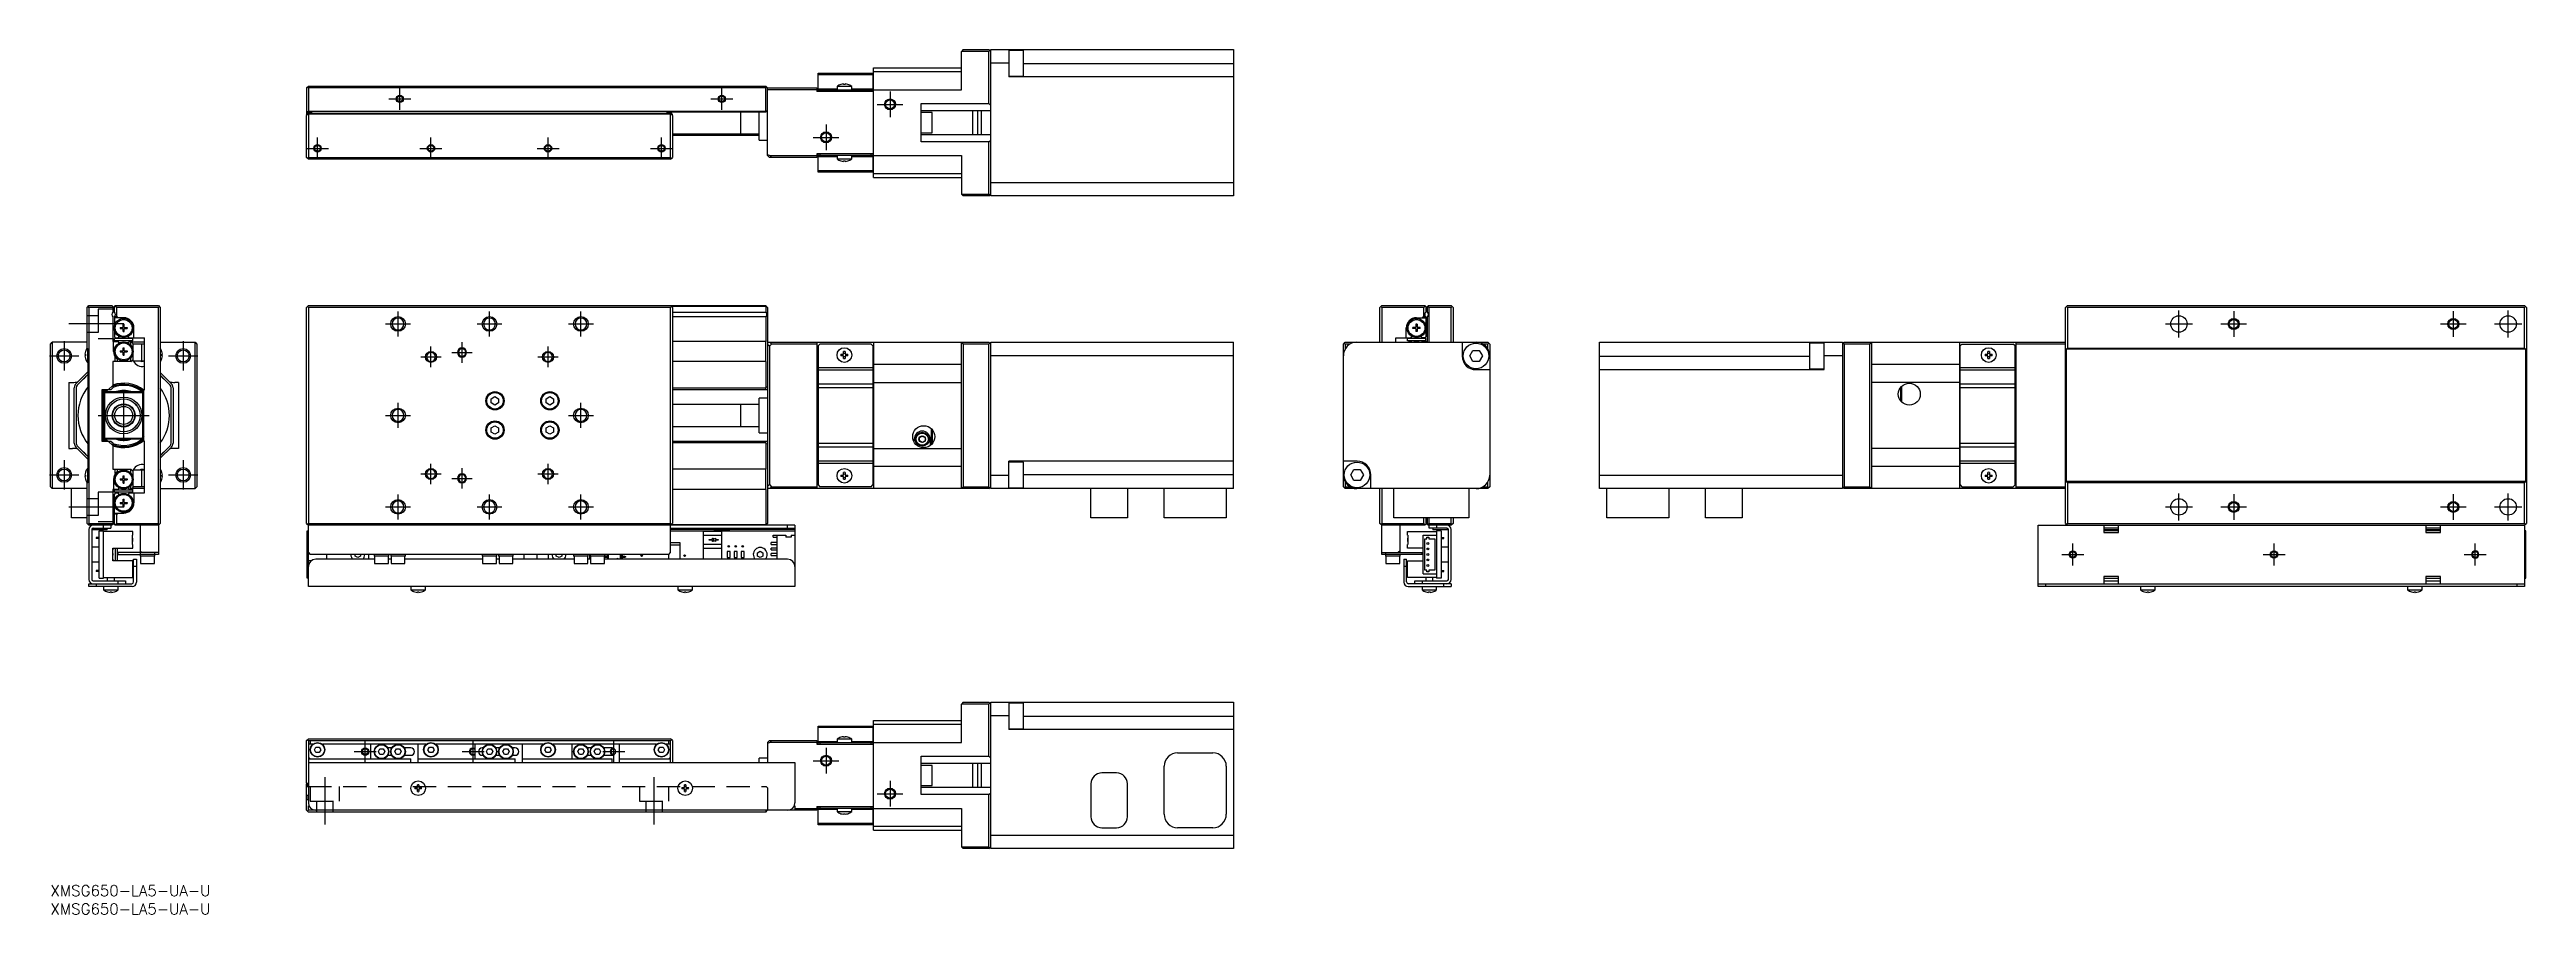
# Model space of a CAD drawing. Extents: x 0 to 677, y -8 to 228.
import ezdxf

# ---------------------------------------------------------------- set-up
doc = ezdxf.new("R2010")
doc.units = 0
doc.header["$LTSCALE"] = 0.5
doc.linetypes.add('CENTER', pattern=[50.8, 31.75, -6.35, 6.35, -6.35])
doc.linetypes.add('DASHED', pattern=[19.05, 12.7, -6.35])
for name, color, linetype in [('MSM_CENTER', 1, 'CENTER'), ('MSM_CONTINUOUS', 7, 'CONTINUOUS'), ('MSM_DASHED', 4, 'DASHED'), ('MSM_NARROW', 5, 'CONTINUOUS'), ('MSM_PART_NUMBER', 7, 'CONTINUOUS')]:
    doc.layers.add(name, color=color, linetype=linetype)
doc.styles.get("Standard").update_dxf_attribs({"font": 'txt.shx', "height": 1, "bigfont": 'bigfont.shx'})

# ---------------------------------------------------------------- blocks, each defined once
blk = doc.blocks.new('*U2')
at = {"layer": 'MSM_PART_NUMBER'}
blk.add_text('XMSG650-LA5-UA-U', height=3, dxfattribs=at).set_placement((0, -3))
blk = doc.blocks.new('*U3')
at = {"layer": 'MSM_PART_NUMBER'}
blk.add_text('XMSG650-LA5-UA-U', height=3, dxfattribs=at).set_placement((0, -8))

msp = doc.modelspace()

# ---------------------------------------------------------------- linework, layer by layer
at = {"layer": 'MSM_CENTER'}
for p, q in [((95.5, 211.887476), (95.5, 217.887476)), ((183.5, 211.887476), (183.5, 217.887476)), ((229.5, 216.887476), (229.5, 209.887476)), ((92.5, 214.887476), (98.5, 214.887476)), ((180.5, 214.887476), (186.5, 214.887476)), ((226, 213.387476), (233, 213.387476)), ((73, 198.387476), (73, 204.387476)), ((104, 198.387476), (104, 204.387476)), ((136, 198.387476), (136, 204.387476)), ((167, 198.387476), (167, 204.387476)), ((208.5, 204.387476), (215.5, 204.387476)), ((212, 207.887476), (212, 200.887476)), ((70, 201.387476), (76, 201.387476)), ((101, 201.387476), (107, 201.387476)), ((133, 201.387476), (139, 201.387476)), ((164, 201.387476), (170, 201.387476)), ((95, 149.987476), (95, 156.787476)), ((120, 149.987476), (120, 156.787476)), ((145, 149.987476), (145, 156.787476)), ((581.8, 149.687476), (581.8, 157.087476)), ((596.8, 156.887476), (596.8, 149.887476)), ((656.8, 156.887476), (656.8, 149.887476)), ((671.8, 149.687476), (671.8, 157.087476)), ((20, 153.387476), (5, 153.387476)), ((91.6, 153.387476), (98.4, 153.387476)), ((116.6, 153.387476), (123.4, 153.387476)), ((141.6, 153.387476), (148.4, 153.387476)), ((578.1, 153.387476), (585.5, 153.387476)), ((593.3, 153.387476), (600.3, 153.387476)), ((653.3, 153.387476), (660.3, 153.387476)), ((668.1, 153.387476), (675.5, 153.387476)), ((-0.263456, 144.650931), (7.736544, 144.650931)), ((3.736544, 148.650931), (3.736544, 140.650931)), ((32.263456, 144.650931), (40.263456, 144.650931)), ((36.263456, 148.650931), (36.263456, 140.650931)), ((101.2, 144.387476), (106.8, 144.387476)), ((104, 141.587476), (104, 147.187476)), ((109.7, 145.587476), (115.3, 145.587476)), ((112.5, 142.787476), (112.5, 148.387476)), ((133.2, 144.387476), (138.8, 144.387476)), ((136, 141.587476), (136, 147.187476)), ((20, 121.387476), (20, 135.387476)), ((95, 124.987476), (95, 131.787476)), ((145, 124.987476), (145, 131.787476)), ((13, 128.387476), (27, 128.387476)), ((91.6, 128.387476), (98.4, 128.387476)), ((141.6, 128.387476), (148.4, 128.387476)), ((3.736544, 116.12402), (3.736544, 108.12402)), ((36.263456, 116.12402), (36.263456, 108.12402)), ((104, 109.587476), (104, 115.187476)), ((136, 109.587476), (136, 115.187476)), ((-0.263456, 112.12402), (7.736544, 112.12402)), ((32.263456, 112.12402), (40.263456, 112.12402)), ((101.2, 112.387476), (106.8, 112.387476)), ((109.7, 111.187476), (115.3, 111.187476)), ((112.5, 108.387476), (112.5, 113.987476)), ((133.2, 112.387476), (138.8, 112.387476)), ((5, 103.387476), (20, 103.387476)), ((91.6, 103.387476), (98.4, 103.387476)), ((95, 99.987476), (95, 106.787476)), ((116.6, 103.387476), (123.4, 103.387476)), ((120, 99.987476), (120, 106.787476)), ((141.6, 103.387476), (148.4, 103.387476)), ((145, 99.987476), (145, 106.787476)), ((578.1, 103.387476), (585.5, 103.387476)), ((581.8, 99.687476), (581.8, 107.087476)), ((593.3, 103.387476), (600.3, 103.387476)), ((596.8, 106.887476), (596.8, 99.887476)), ((653.3, 103.387476), (660.3, 103.387476)), ((656.8, 106.887476), (656.8, 99.887476)), ((668.1, 103.387476), (675.5, 103.387476)), ((671.8, 99.687476), (671.8, 107.087476)), ((549.8, 90.387476), (555.8, 90.387476)), ((552.8, 87.387476), (552.8, 93.387476)), ((604.8, 90.387476), (610.8, 90.387476)), ((607.8, 87.387476), (607.8, 93.387476)), ((659.8, 90.387476), (665.8, 90.387476)), ((662.8, 87.387476), (662.8, 93.387476)), ((83, 36.5), (89, 36.5)), ((86, 33.5), (86, 39.5)), ((112.5, 36.5), (118.5, 36.5)), ((115.5, 33.5), (115.5, 39.5)), ((151, 36.5), (157, 36.5)), ((154, 33.5), (154, 39.5)), ((208.5, 34), (215.5, 34)), ((212, 37.5), (212, 30.5)), ((75, 29.51712), (75, 16.569738)), ((165, 16.569738), (165, 29.51712)), ((229.5, 28.5), (229.5, 21.5)), ((226, 25), (233, 25))]:
    msp.add_line(p, q, dxfattribs=at)
at = {"layer": 'MSM_CONTINUOUS'}
for p, q in [((249.5, 228.387476), (249, 227.887476)), ((249, 217.387476), (249, 227.887476)), ((256.5, 227.887476), (249, 227.887476)), ((249.5, 228.387476), (256.5, 228.387476)), ((257, 227.887476), (256.5, 228.387476)), ((256.5, 227.887476), (256.75, 228.137476)), ((256.5, 213.637476), (256.5, 227.887476)), ((257, 228.387476), (323.4, 228.387476)), ((257, 188.387476), (257, 228.387476)), ((262, 224.687476), (257, 224.687476)), ((262, 228.387476), (262, 220.899251)), ((266, 228.150932), (262, 228.150932)), ((266, 221.150932), (266, 228.150932)), ((266, 224.599251), (323.4, 224.599251)), ((323.4, 228.387476), (323.4, 188.387476)), ((70, 217.887476), (70.5, 218.387476)), ((70, 217.887476), (70, 210.687476)), ((70.25, 218.137476), (70.5, 217.887476)), ((70.5, 218.387476), (195.5, 218.387476)), ((195.5, 217.887476), (70.5, 217.887476)), ((70.5, 217.887476), (70.5, 211.587476)), ((196, 217.887476), (195.5, 218.387476)), ((195.5, 217.887476), (195.75, 218.137476)), ((195.5, 211.587476), (195.5, 217.887476)), ((196, 199.387476), (196, 217.887476)), ((196, 217.887476), (209.5, 217.887476)), ((209.5, 217.387476), (196, 217.387476)), ((209.5, 217.887476), (209.5, 216.887476)), ((225, 216.887476), (209.5, 216.887476)), ((209.8, 221.887476), (224.8, 221.887476)), ((209.8, 216.887476), (209.8, 221.887476)), ((224.8, 221.448136), (209.8, 221.448136)), ((209.8, 217.680369), (215, 217.680369)), ((209.8, 217.387476), (224.8, 217.387476)), ((210.3, 217.387476), (210.3, 216.887476)), ((215, 218.285475), (215, 217.387476)), ((219, 218.285475), (215, 218.285475)), ((216.071291, 218.843208), (216.05, 218.843208)), ((216.8, 218.843208), (216.8, 218.974952)), ((217.2, 218.843208), (216.8, 218.843208)), ((217.2, 218.974952), (217.2, 218.843208)), ((217.95, 218.843208), (217.928709, 218.843208)), ((219, 217.387476), (219, 218.285475)), ((219, 217.680369), (224.8, 217.680369)), ((224.3, 216.887476), (224.3, 217.387476)), ((224.8, 221.887476), (224.8, 216.887476)), ((225, 193.387476), (225, 223.387476)), ((225, 223.387476), (249, 223.387476)), ((225, 222.387476), (249, 222.387476)), ((225, 217.387476), (249, 217.387476)), ((262, 221.150932), (266, 221.150932)), ((323.4, 220.899251), (262, 220.899251)), ((195.6, 211.387476), (70, 211.387476)), ((71.4, 211.187476), (70, 211.187476)), ((70, 210.387476), (70.4, 210.787476)), ((70.1, 210.587476), (70, 210.687476)), ((70, 198.887476), (70, 210.387476)), ((70.1, 210.487476), (70.1, 210.687476)), ((70.5, 211.587476), (70.3, 211.387476)), ((70.4, 210.987476), (70.4, 210.787476)), ((71.1, 210.987476), (70.4, 210.987476)), ((70.4, 210.787476), (70.5, 210.887476)), ((70.4, 210.787476), (70.5, 210.687476)), ((70.5, 211.587476), (195.5, 211.587476)), ((70.5, 210.887476), (169.5, 210.887476)), ((169.5, 210.687476), (70.5, 210.687476)), ((70.5, 210.687476), (70.5, 198.887476)), ((71.1, 210.887476), (71.1, 210.987476)), ((71.4, 210.887476), (71.4, 211.187476)), ((195.5, 211.287476), (168.6, 211.287476)), ((168.6, 210.887476), (168.6, 211.287476)), ((168.9, 210.987476), (168.9, 210.887476)), ((169.6, 210.987476), (168.9, 210.987476)), ((169.5, 210.887476), (169.6, 210.787476)), ((169.5, 210.687476), (169.6, 210.787476)), ((169.5, 198.887476), (169.5, 210.687476)), ((169.6, 210.787476), (169.6, 210.987476)), ((169.6, 210.787476), (170, 210.387476)), ((169.9, 210.687476), (169.9, 210.487476)), ((170, 210.387476), (170, 198.887476)), ((188.7, 205.387471), (188.7, 211.287476)), ((193.7, 203.637476), (193.7, 211.287476)), ((195.65, 211.437476), (195.5, 211.587476)), ((195.5, 211.287476), (195.65, 211.437476)), ((195.65, 211.437476), (196, 211.787476)), ((230.7, 213.119763), (230.7, 213.655189)), ((238, 203.137476), (238, 213.637476)), ((238, 213.637476), (256.5, 213.637476)), ((257, 211.637476), (238, 211.637476)), ((241, 211.137476), (238, 211.137476)), ((241, 205.637476), (241, 211.137476)), ((252, 211.637476), (252, 205.137476)), ((253.5, 205.137476), (253.5, 211.637476)), ((254.5, 205.137476), (254.5, 211.637476)), ((257, 213.137476), (256.5, 213.637476)), ((170, 205.387476), (193.7, 205.387476)), ((193.7, 204.887476), (170, 204.887476)), ((193.7, 203.637476), (196, 203.637476)), ((238, 205.637476), (241, 205.637476)), ((238, 205.137476), (257, 205.137476)), ((256.5, 203.137476), (238, 203.137476)), ((256.5, 203.137476), (257, 203.637476)), ((256.5, 188.887476), (256.5, 203.137476)), ((70.5, 198.387476), (70, 198.887476)), ((70.5, 198.887476), (70.25, 198.637476)), ((70.5, 198.887476), (169.5, 198.887476)), ((169.5, 198.387476), (70.5, 198.387476)), ((169.5, 198.387476), (170, 198.887476)), ((169.75, 198.637476), (169.5, 198.887476)), ((196, 199.693662), (196.612372, 199.387476)), ((196.5, 198.887476), (196, 199.387476)), ((209.5, 198.887476), (196.5, 198.887476)), ((196.612372, 199.387476), (197.112372, 198.887476)), ((196.612372, 199.387476), (209.5, 199.387476)), ((209.5, 199.887476), (209.5, 198.887476)), ((225, 199.887476), (209.5, 199.887476)), ((209.8, 194.887476), (209.8, 199.887476)), ((224.8, 199.387476), (209.8, 199.387476)), ((215, 199.094583), (209.8, 199.094583)), ((210.3, 199.887476), (210.3, 199.387476)), ((215, 199.387476), (215, 198.489477)), ((215, 198.489477), (219, 198.489477)), ((216.05, 197.931744), (216.071291, 197.931744)), ((216.8, 197.800001), (216.8, 197.931744)), ((216.8, 197.931744), (217.2, 197.931744)), ((217.2, 197.931744), (217.2, 197.800001)), ((217.928709, 197.931744), (217.95, 197.931744)), ((219, 198.489477), (219, 199.387476)), ((224.8, 199.094583), (219, 199.094583)), ((224.3, 199.387476), (224.3, 199.887476)), ((224.8, 199.887476), (224.8, 194.887476)), ((225, 199.387476), (249, 199.387476)), ((249, 199.387476), (249, 188.887476)), ((209.8, 195.326816), (224.8, 195.326816)), ((224.8, 194.887476), (209.8, 194.887476)), ((249, 194.387476), (225, 194.387476)), ((225, 193.387476), (249, 193.387476)), ((257, 192.087476), (323.4, 192.087476)), ((249, 188.887476), (249.5, 188.387476)), ((249, 188.887476), (256.5, 188.887476)), ((256.5, 188.387476), (249.5, 188.387476)), ((256.5, 188.387476), (257, 188.887476)), ((256.75, 188.637476), (256.5, 188.887476)), ((323.4, 188.387476), (257, 188.387476)), ((10, 157.887476), (10.5, 158.387476)), ((10, 146.787476), (10, 157.887476)), ((10.5, 157.887476), (10.25, 158.137476)), ((10.5, 158.387476), (16.8, 158.387476)), ((17, 157.887476), (10.5, 157.887476)), ((10.5, 157.887476), (10.5, 98.887476)), ((16.8, 158.387476), (17, 158.187476)), ((17, 158.187476), (17, 156.648913)), ((17.7, 158.387476), (17.5, 158.187476)), ((17.5, 156.648913), (17.5, 158.187476)), ((18, 157.887476), (17.6, 158.287476)), ((17.7, 158.387476), (29.5, 158.387476)), ((18, 157.887476), (18, 155.587476)), ((29.5, 157.887476), (18, 157.887476)), ((29.5, 158.387476), (30, 157.887476)), ((29.75, 158.137476), (29.5, 157.887476)), ((29.5, 98.887476), (29.5, 157.887476)), ((30, 157.887476), (30, 98.887476)), ((70.5, 158.387476), (70, 157.887476)), ((70, 98.887476), (70, 157.887476)), ((70.25, 158.137476), (70.5, 157.887476)), ((70.5, 158.387476), (195.5, 158.387476)), ((169.5, 157.887476), (70.5, 157.887476)), ((70.5, 157.887476), (70.5, 98.887476)), ((170, 157.887476), (169.5, 158.387476)), ((169.5, 157.887476), (169.75, 158.137476)), ((169.5, 98.887476), (169.5, 157.887476)), ((195.6, 158.187476), (169.7, 158.187476)), ((170, 157.887476), (170, 98.887476)), ((170, 156.648913), (195.6, 156.648913)), ((195.65, 158.237476), (195.5, 158.387476)), ((195.6, 158.187476), (195.65, 158.237476)), ((195.6, 156.648913), (195.6, 158.187476)), ((195.65, 158.237476), (196, 157.887476)), ((196, 157.887476), (196, 98.887476)), ((363.4, 157.887476), (363.9, 158.387476)), ((363.4, 148.387476), (363.4, 157.887476)), ((363.9, 157.887476), (363.65, 158.137476)), ((363.9, 158.387476), (375.7, 158.387476)), ((363.9, 157.887476), (363.9, 148.387476)), ((375.4, 157.887476), (363.9, 157.887476)), ((375.8, 158.287476), (375.4, 157.887476)), ((375.4, 155.587476), (375.4, 157.887476)), ((375.7, 158.387476), (375.9, 158.187476)), ((375.9, 158.187476), (375.9, 156.648913)), ((376.4, 158.187476), (376.45, 158.237476)), ((376.4, 156.648913), (376.4, 158.187476)), ((376.45, 158.237476), (376.6, 158.387476)), ((376.45, 158.237476), (376.8, 157.887476)), ((376.6, 158.387476), (382.9, 158.387476)), ((382.9, 157.887476), (376.8, 157.887476)), ((376.8, 157.887476), (376.8, 148.387476)), ((382.9, 158.387476), (383.4, 157.887476)), ((383.15, 158.137476), (382.9, 157.887476)), ((382.9, 148.387476), (382.9, 157.887476)), ((383.4, 157.887476), (383.4, 148.387476)), ((551.3, 158.387476), (550.8, 157.887476)), ((550.8, 98.887476), (550.8, 157.887476)), ((551.05, 158.137476), (551.3, 157.887476)), ((551.3, 158.387476), (676.3, 158.387476)), ((676.3, 157.887476), (551.3, 157.887476)), ((551.3, 157.887476), (551.3, 146.787476)), ((676.55, 158.137476), (676.3, 158.387476)), ((676.3, 157.887476), (676.55, 158.137476)), ((676.3, 146.787476), (676.3, 157.887476)), ((676.8, 157.887476), (676.55, 158.137476)), ((676.8, 157.887476), (676.8, 98.887476)), ((17, 155.326038), (17, 148.587476)), ((17.5, 155.326038), (17.5, 153.001618)), ((20, 155.087476), (17.5, 155.087476)), ((17.5, 151.573333), (17.5, 149.887476)), ((17.5, 149.887476), (17.8, 149.587476)), ((22.5, 149.387476), (17.5, 149.387476)), ((17.5, 148.787476), (17.5, 149.387476)), ((18, 155.587476), (17.646447, 155.087476)), ((17.8, 149.587476), (18.455588, 149.587476)), ((18.5, 155.087476), (18, 155.587476)), ((18.535408, 149.725727), (18.455588, 149.587476)), ((19, 152.432476), (19, 152.142476)), ((19, 152.432476), (19.795, 152.432476)), ((19, 152.142476), (19.795, 152.142476)), ((19.529993, 152.142476), (19.529993, 152.432476)), ((19.855, 152.492476), (19.855, 153.287476)), ((19.855, 153.287476), (20.145, 153.287476)), ((20.145, 152.757482), (19.855, 152.757482)), ((19.855, 151.287476), (19.855, 152.082476)), ((19.855, 151.817469), (20.145, 151.817469)), ((19.855, 151.287476), (20.145, 151.287476)), ((20.145, 152.492476), (20.145, 153.287476)), ((20.145, 151.287476), (20.145, 152.082476)), ((20.205, 152.432476), (21, 152.432476)), ((20.205, 152.142476), (21, 152.142476)), ((20.470007, 152.142476), (20.470007, 152.432476)), ((21, 152.432476), (21, 152.142476)), ((21.544412, 149.587476), (21.327131, 149.963817)), ((21.544412, 149.587476), (25.7, 149.587476)), ((22.5, 148.787476), (22.5, 149.387476)), ((22.8, 149.587476), (22.8, 152.287476)), ((25.7, 135.387476), (25.7, 149.587476)), ((195.6, 155.326038), (170, 155.326038)), ((195.6, 148.587476), (195.6, 155.326038)), ((367.7, 148.387476), (367.7, 149.587476)), ((367.7, 149.587476), (371.855588, 149.587476)), ((370.6, 149.587476), (370.6, 152.287476)), ((370.9, 148.787476), (370.9, 149.387476)), ((375.9, 149.387476), (370.9, 149.387476)), ((371.855588, 149.587476), (372.072869, 149.963817)), ((373.195, 152.432476), (372.4, 152.432476)), ((372.4, 152.142476), (372.4, 152.432476)), ((373.195, 152.142476), (372.4, 152.142476)), ((372.929994, 152.432476), (372.929994, 152.142476)), ((373.255, 153.287476), (373.255, 152.492476)), ((373.545, 153.287476), (373.255, 153.287476)), ((373.545, 152.757482), (373.255, 152.757482)), ((373.255, 152.082476), (373.255, 151.287476)), ((373.255, 151.817469), (373.545, 151.817469)), ((373.545, 151.287476), (373.255, 151.287476)), ((373.4, 155.087476), (375.9, 155.087476)), ((373.545, 153.287476), (373.545, 152.492476)), ((373.545, 152.082476), (373.545, 151.287476)), ((374.4, 152.432476), (373.605, 152.432476)), ((374.4, 152.142476), (373.605, 152.142476)), ((373.870007, 152.432476), (373.870007, 152.142476)), ((374.4, 152.142476), (374.4, 152.432476)), ((374.864593, 149.725727), (374.944412, 149.587476)), ((375.4, 155.587476), (374.9, 155.087476)), ((375.6, 149.587476), (374.944412, 149.587476)), ((375.753554, 155.087476), (375.4, 155.587476)), ((375.6, 149.587476), (375.9, 149.887476)), ((375.9, 155.326038), (375.9, 153.001618)), ((375.9, 151.573333), (375.9, 149.887476)), ((375.9, 148.787476), (375.9, 149.387476)), ((376.4, 148.587476), (376.4, 155.326038)), ((0, 147.887476), (0.5, 148.387476)), ((0, 108.887476), (0, 147.887476)), ((10, 148.387476), (0.5, 148.387476)), ((0.5, 148.387476), (0.5, 108.387476)), ((9.412525, 145.087476), (9.544268, 145.087476)), ((9.544268, 144.687476), (9.412525, 144.687476)), ((9.544268, 145.837476), (9.544268, 145.816184)), ((9.544268, 145.087476), (9.544268, 144.687476)), ((9.544268, 143.958767), (9.544268, 143.937476)), ((10, 146.787476), (10.3, 146.487476)), ((10.102001, 146.685475), (10.102001, 142.887476)), ((10.102001, 142.887476), (10.3, 142.887476)), ((10.3, 110.287476), (10.3, 146.487476)), ((17, 148.587476), (18.455588, 148.587476)), ((17, 143.087476), (17, 135.887476)), ((22, 143.087476), (17, 143.087476)), ((17.2, 145.887476), (17.2, 148.587476)), ((22.5, 148.787476), (17.5, 148.787476)), ((17.7, 143.087476), (17.7, 144.290604)), ((18.2, 143.742714), (18.2, 143.087476)), ((18.455588, 148.587476), (18.672869, 148.211134)), ((18.575165, 148.387476), (18.571058, 148.387476)), ((19, 146.032476), (19, 145.742476)), ((19, 146.032476), (19.795, 146.032476)), ((19, 145.742476), (19.795, 145.742476)), ((19.529993, 145.742476), (19.529993, 146.032476)), ((19.855, 146.092476), (19.855, 146.887476)), ((19.855, 146.887476), (20.145, 146.887476)), ((20.145, 146.357482), (19.855, 146.357482)), ((19.855, 144.887476), (19.855, 145.682476)), ((19.855, 145.417469), (20.145, 145.417469)), ((19.855, 144.887476), (20.145, 144.887476)), ((20.145, 146.092476), (20.145, 146.887476)), ((20.145, 144.887476), (20.145, 145.682476)), ((20.205, 146.032476), (21, 146.032476)), ((20.205, 145.742476), (21, 145.742476)), ((20.470007, 145.742476), (20.470007, 146.032476)), ((21, 146.032476), (21, 145.742476)), ((21.433637, 148.387476), (21.424836, 148.387476)), ((21.464592, 148.449224), (21.544412, 148.587476)), ((22, 148.587476), (21.544412, 148.587476)), ((22.5, 148.087476), (22, 148.587476)), ((22, 147.5488), (22, 148.587476)), ((22, 143.087476), (22, 144.226151)), ((22, 143.087476), (22.5, 143.587476)), ((25.7, 148.387476), (22.2, 148.387476)), ((22.5, 148.087476), (22.5, 146.601618)), ((25.7, 147.837476), (22.5, 147.837476)), ((22.5, 145.173333), (22.5, 143.337476)), ((22.5, 143.337476), (25.7, 143.337476)), ((25, 143.337476), (25, 147.837476)), ((30, 148.387476), (39.5, 148.387476)), ((30.455732, 145.816184), (30.455732, 145.837476)), ((30.455732, 144.687476), (30.455732, 145.087476)), ((30.455732, 145.087476), (30.587476, 145.087476)), ((30.587476, 144.687476), (30.455732, 144.687476)), ((30.455732, 143.937476), (30.455732, 143.958767)), ((39.5, 148.387476), (40, 147.887476)), ((39.5, 108.387476), (39.5, 148.387476)), ((40, 147.887476), (40, 108.887476)), ((195.6, 148.587476), (170, 148.587476)), ((195.6, 143.087476), (170, 143.087476)), ((195.5, 143.087476), (195.5, 148.587476)), ((195.6, 136.028897), (195.6, 143.087476)), ((196, 148.387476), (256.5, 148.387476)), ((196.5, 147.275103), (196, 147.775103)), ((197.112372, 147.887476), (196.5, 147.275103)), ((196.5, 147.275103), (196.5, 109.499848)), ((196.612372, 148.387476), (197.112372, 147.887476)), ((209.5, 147.887476), (197.112372, 147.887476)), ((209.5, 148.387476), (209.5, 108.387476)), ((210.3, 147.887476), (209.8, 147.387476)), ((209.8, 147.387476), (209.8, 109.387476)), ((224.3, 147.887476), (210.3, 147.887476)), ((216.071291, 145.087476), (216.8, 145.087476)), ((216.8, 144.687476), (216.071291, 144.687476)), ((216.8, 145.087476), (216.8, 145.816184)), ((216.8, 143.958767), (216.8, 144.687476)), ((217.2, 145.816184), (217.2, 145.087476)), ((217.2, 145.087476), (217.928709, 145.087476)), ((217.928709, 144.687476), (217.2, 144.687476)), ((217.2, 144.687476), (217.2, 143.958767)), ((224.8, 147.387476), (224.3, 147.887476)), ((224.8, 147.387476), (224.8, 109.387476)), ((225, 148.387476), (225, 108.387476)), ((225, 142.387476), (249, 142.387476)), ((249, 108.387476), (249, 148.387476)), ((249, 148.387476), (249.5, 147.887476)), ((256.5, 147.887476), (249.5, 147.887476)), ((249.5, 147.887476), (249.5, 108.887476)), ((257, 147.887476), (256.5, 148.387476)), ((256.5, 147.887476), (256.75, 148.137476)), ((256.5, 108.887476), (256.5, 147.887476)), ((257, 148.387476), (323.4, 148.387476)), ((257, 108.387476), (257, 148.387476)), ((323.4, 144.687476), (257, 144.687476)), ((323.4, 108.387476), (323.4, 148.387476)), ((353.4, 147.887476), (353.9, 148.387476)), ((353.4, 108.887476), (353.4, 147.887476)), ((353.9, 147.887476), (353.65, 148.137476)), ((353.9, 148.387476), (392.9, 148.387476)), ((353.9, 147.887476), (353.9, 146.544893)), ((355.242583, 147.887476), (353.9, 147.887476)), ((375.9, 148.787476), (370.9, 148.787476)), ((371.4, 148.587476), (371.2, 148.387476)), ((371.4, 148.587476), (371.855588, 148.587476)), ((371.4, 148.587476), (371.4, 148.387476)), ((371.855588, 148.587476), (371.935408, 148.449224)), ((374.828942, 148.387476), (374.944412, 148.587476)), ((374.944412, 148.587476), (376.4, 148.587476)), ((376.3, 148.387476), (376.3, 148.587476)), ((385.911775, 148.387476), (385.911775, 144.59925)), ((387.931405, 144.650931), (388.797431, 146.150931)), ((388.797431, 143.150931), (387.931405, 144.650931)), ((388.797431, 146.150931), (390.529482, 146.150931)), ((390.529482, 143.150931), (388.797431, 143.150931)), ((390.529482, 146.150931), (391.395507, 144.650931)), ((391.395507, 144.650931), (390.529482, 143.150931)), ((392.9, 147.887476), (391.557418, 147.887476)), ((392.9, 148.387476), (393.4, 147.887476)), ((393.15, 148.137476), (392.9, 147.887476)), ((392.9, 146.544893), (392.9, 147.887476)), ((393.4, 147.887476), (393.4, 108.887476)), ((423.4, 148.387476), (489.8, 148.387476)), ((423.4, 108.387476), (423.4, 148.387476)), ((423.4, 144.59925), (480.8, 144.59925)), ((484.8, 148.150931), (480.8, 148.150931)), ((480.8, 148.150931), (480.8, 141.150931)), ((484.8, 140.89925), (484.8, 148.387476)), ((489.8, 144.687476), (484.8, 144.687476)), ((490.3, 148.387476), (489.8, 147.887476)), ((489.8, 148.387476), (489.8, 108.387476)), ((490.05, 148.137476), (490.3, 147.887476)), ((490.3, 148.387476), (550.8, 148.387476)), ((497.3, 147.887476), (490.3, 147.887476)), ((490.3, 147.887476), (490.3, 108.887476)), ((497.3, 147.887476), (497.8, 148.387476)), ((497.3, 108.887476), (497.3, 147.887476)), ((497.8, 148.387476), (497.8, 108.387476)), ((497.8, 142.387476), (521.8, 142.387476)), ((521.8, 148.387476), (521.8, 108.387476)), ((522, 142.637476), (521.8, 142.637476)), ((522.5, 147.887476), (522, 147.387476)), ((522, 109.387476), (522, 147.387476)), ((522.5, 147.887476), (536.5, 147.887476)), ((528.871292, 145.087476), (529.6, 145.087476)), ((529.6, 144.687476), (528.871292, 144.687476)), ((529.6, 145.087476), (529.6, 145.816184)), ((529.6, 143.958767), (529.6, 144.687476)), ((530, 145.816184), (530, 145.087476)), ((530, 145.087476), (530.728709, 145.087476)), ((530.728709, 144.687476), (530, 144.687476)), ((530, 144.687476), (530, 143.958767)), ((537, 147.387476), (536.5, 147.887476)), ((537, 109.387476), (537, 147.387476)), ((537.3, 142.637476), (537, 142.637476)), ((537.3, 108.387476), (537.3, 148.387476)), ((550.8, 147.887476), (537.3, 147.887476)), ((551, 146.487476), (551.3, 146.787476)), ((676.6, 146.487476), (551, 146.487476)), ((551, 146.487476), (551, 110.287476)), ((551.3, 146.787476), (676.3, 146.787476)), ((676.3, 146.787476), (676.6, 146.487476)), ((676.6, 110.287476), (676.6, 146.487476)), ((5, 137.387476), (6, 137.387476)), ((5, 137.387476), (5, 119.387476)), ((6.5, 120.801689), (6.5, 135.973262)), ((6.93934, 137.033922), (10.3, 140.394582)), ((7, 135.973262), (7, 120.801689)), ((10.3, 139.687476), (7.292893, 136.680369)), ((15.792893, 135.387476), (17, 136.594582)), ((17, 135.887476), (16.5, 135.387476)), ((30, 140.094582), (33.06066, 137.033922)), ((32.707107, 136.680369), (30, 139.387476)), ((33, 120.801689), (33, 135.973262)), ((33.5, 135.973262), (33.5, 120.801689)), ((35, 137.387476), (34, 137.387476)), ((35, 137.387476), (35, 119.387476)), ((170, 135.887476), (195.5, 135.887476)), ((195.5, 135.887476), (195.6, 136.028897)), ((195.5, 135.387476), (195.5, 135.887476)), ((196, 136.194582), (195.6, 136.028897)), ((209.8, 138.387476), (209.5, 138.387476)), ((209.5, 136.637476), (209.8, 136.637476)), ((209.8, 141.508796), (224.8, 141.508796)), ((224.8, 140.801689), (209.8, 140.801689)), ((209.8, 137.033922), (224.8, 137.033922)), ((224.8, 135.973262), (209.8, 135.973262)), ((225, 138.387476), (224.8, 138.387476)), ((225, 135.660446), (224.8, 135.660446)), ((225, 137.387476), (249, 137.387476)), ((389.611775, 140.89925), (393.4, 140.89925)), ((423.4, 140.89925), (484.8, 140.89925)), ((480.8, 141.150931), (484.8, 141.150931)), ((521.8, 137.387476), (497.8, 137.387476)), ((505.8, 132.261339), (505.8, 136.113612)), ((506.1, 131.951408), (506.1, 136.423543)), ((522, 139.387476), (521.8, 139.387476)), ((522, 138.387476), (521.8, 138.387476)), ((522, 135.660446), (521.8, 135.660446)), ((522, 141.508796), (537, 141.508796)), ((537, 140.801689), (522, 140.801689)), ((522, 137.033922), (537, 137.033922)), ((537, 135.973262), (522, 135.973262)), ((537.3, 142.137476), (537, 142.137476)), ((537, 136.637476), (537.3, 136.637476)), ((14, 135.387476), (14, 121.387476)), ((16.5, 135.387476), (14, 135.387476)), ((14.5, 134.087476), (14.8, 134.387476)), ((14.5, 122.687476), (14.5, 134.087476)), ((15, 134.587476), (14.8, 134.387476)), ((14.8, 134.387476), (14.8, 122.387476)), ((15, 134.587476), (15.3, 134.887476)), ((25, 134.587476), (15, 134.587476)), ((15.3, 134.887476), (24.7, 134.887476)), ((23.2, 131.362476), (23.2, 131.551334)), ((23.2, 131.362476), (23.425, 131.137476)), ((23.425, 131.306272), (23.425, 131.137476)), ((23.425, 131.137476), (23.561723, 131.137476)), ((23.561743, 131.137476), (23.561894, 131.137476)), ((24.7, 134.887476), (25, 134.587476)), ((25.2, 134.387476), (25, 134.587476)), ((25.2, 134.387476), (25.5, 134.087476)), ((25.2, 122.387476), (25.2, 134.387476)), ((25.5, 135.387476), (25.7, 135.387476)), ((25.5, 121.387476), (25.5, 135.387476)), ((120.5, 132.964826), (121.5, 133.542176)), ((120.5, 131.810125), (120.5, 132.964826)), ((121.5, 131.232775), (120.5, 131.810125)), ((121.5, 133.542176), (122.5, 132.964826)), ((122.5, 131.810125), (121.5, 131.232775)), ((122.5, 132.964826), (122.5, 131.810125)), ((135.5, 132.964826), (136.5, 133.542176)), ((135.5, 131.810125), (135.5, 132.964826)), ((136.5, 131.232775), (135.5, 131.810125)), ((136.5, 133.542176), (137.5, 132.964826)), ((137.5, 131.810125), (136.5, 131.232775)), ((137.5, 132.964826), (137.5, 131.810125)), ((196, 135.387476), (170, 135.387476)), ((193.7, 131.387476), (170, 131.387476)), ((188.7, 125.387471), (188.7, 131.387481)), ((196, 133.137476), (193.7, 133.137476)), ((193.7, 123.637476), (193.7, 133.137476)), ((209.7, 133.387476), (209.5, 133.187476)), ((209.8, 133.387476), (209.7, 133.387476)), ((209.7, 133.387476), (209.7, 123.387476)), ((225, 133.160446), (224.8, 133.160446)), ((224.8, 130.660446), (225, 130.660446)), ((505.8, 132.387476), (505.7, 132.387476)), ((521.8, 133.160446), (522, 133.160446)), ((521.8, 130.660446), (522, 130.660446)), ((537.1, 133.387476), (537, 133.387476)), ((537.3, 133.187476), (537.1, 133.387476)), ((537.1, 123.387476), (537.1, 133.387476)), ((14.8, 122.387476), (14.5, 122.687476)), ((14.8, 122.387476), (15, 122.187476)), ((15.3, 121.887476), (15, 122.187476)), ((15, 122.187476), (25, 122.187476)), ((24.7, 121.887476), (15.3, 121.887476)), ((23.425, 125.637476), (23.2, 125.412476)), ((23.2, 125.223617), (23.2, 125.412476)), ((23.561723, 125.637476), (23.425, 125.637476)), ((23.425, 125.637476), (23.425, 125.468679)), ((23.561952, 125.637476), (23.561743, 125.637476)), ((25.2, 122.387476), (24.7, 121.887476)), ((25.5, 122.687476), (25.2, 122.387476)), ((120.5, 124.964826), (121.5, 125.542176)), ((120.5, 123.810125), (120.5, 124.964826)), ((121.5, 123.232775), (120.5, 123.810125)), ((121.5, 125.542176), (122.5, 124.964826)), ((122.5, 123.810125), (121.5, 123.232775)), ((122.5, 124.964826), (122.5, 123.810125)), ((135.5, 124.964826), (136.5, 125.542176)), ((135.5, 123.810125), (135.5, 124.964826)), ((136.5, 123.232775), (135.5, 123.810125)), ((136.5, 125.542176), (137.5, 124.964826)), ((137.5, 123.810125), (136.5, 123.232775)), ((137.5, 124.964826), (137.5, 123.810125)), ((170, 125.387476), (193.7, 125.387476)), ((193.7, 123.637476), (196, 123.637476)), ((209.5, 123.587476), (209.7, 123.387476)), ((209.7, 123.387476), (209.8, 123.387476)), ((225, 126.114505), (224.8, 126.114505)), ((224.8, 123.614505), (225, 123.614505)), ((236.1, 121.090813), (236.1, 121.887476)), ((237.55, 122.320488), (238.3, 122.753501)), ((237.55, 121.454463), (237.55, 122.320488)), ((238.3, 122.753501), (239.05, 122.320488)), ((239.05, 122.320488), (239.05, 121.454463)), ((240.5, 121.887476), (240.5, 120.187476)), ((240.7, 124.823543), (240.7, 120.351408)), ((241, 124.513612), (241, 120.661339)), ((241, 124.387476), (241.1, 124.387476)), ((522, 126.114505), (521.8, 126.114505)), ((522, 123.614505), (521.8, 123.614505)), ((537, 123.387476), (537.1, 123.387476)), ((537.1, 123.387476), (537.3, 123.587476)), ((5, 119.387476), (6, 119.387476)), ((10.3, 116.380369), (6.93934, 119.741029)), ((7.292893, 120.094582), (10.3, 117.087476)), ((14, 121.387476), (16.5, 121.387476)), ((17, 120.180369), (15.792893, 121.387476)), ((16.5, 121.387476), (17, 120.887476)), ((17, 120.887476), (17, 113.687476)), ((25.7, 121.387476), (25.5, 121.387476)), ((25.7, 107.187476), (25.7, 121.387476)), ((30, 117.387476), (32.707107, 120.094582)), ((33.06066, 119.741029), (30, 116.680369)), ((35, 119.387476), (34, 119.387476)), ((170, 121.387476), (196, 121.387476)), ((195.5, 120.887476), (170, 120.887476)), ((195.5, 120.887476), (195.5, 121.387476)), ((195.6, 120.746054), (195.5, 120.887476)), ((195.6, 120.746054), (196, 120.580369)), ((195.6, 113.687476), (195.6, 120.746054)), ((209.8, 120.137476), (209.5, 120.137476)), ((209.5, 118.387476), (209.8, 118.387476)), ((209.8, 120.801689), (224.8, 120.801689)), ((224.8, 119.741029), (209.8, 119.741029)), ((209.8, 115.973262), (224.8, 115.973262)), ((224.8, 115.266155), (209.8, 115.266155)), ((224.8, 121.114505), (225, 121.114505)), ((224.8, 118.387476), (225, 118.387476)), ((225, 119.387476), (249, 119.387476)), ((238.3, 121.02145), (237.55, 121.454463)), ((239.05, 121.454463), (238.3, 121.02145)), ((323.4, 115.875701), (262, 115.875701)), ((262, 108.387476), (262, 115.875701)), ((266, 115.62402), (262, 115.62402)), ((266, 108.62402), (266, 115.62402)), ((357.188225, 115.875701), (353.4, 115.875701)), ((521.8, 119.387476), (497.8, 119.387476)), ((521.8, 121.114505), (522, 121.114505)), ((521.8, 118.387476), (522, 118.387476)), ((521.8, 117.387476), (522, 117.387476)), ((522, 120.801689), (537, 120.801689)), ((537, 119.741029), (522, 119.741029)), ((522, 115.973262), (537, 115.973262)), ((537, 115.266155), (522, 115.266155)), ((537.3, 120.137476), (537, 120.137476)), ((0.5, 108.387476), (0, 108.887476)), ((10, 108.387476), (0.5, 108.387476)), ((5.7, 100.387476), (5.7, 108.387476)), ((9.412525, 112.087476), (9.544268, 112.087476)), ((9.544268, 111.687476), (9.412525, 111.687476)), ((9.544268, 112.837476), (9.544268, 112.816184)), ((9.544268, 112.087476), (9.544268, 111.687476)), ((9.544268, 110.958767), (9.544268, 110.937476)), ((10.3, 110.287476), (10, 109.987476)), ((10, 98.887476), (10, 109.987476)), ((10.3, 113.887476), (10.102001, 113.887476)), ((10.102001, 113.887476), (10.102001, 110.089476)), ((17, 113.687476), (22, 113.687476)), ((17.2, 110.887476), (17.2, 108.187476)), ((17.7, 112.484347), (17.7, 113.687476)), ((18.2, 113.687476), (18.2, 113.032237)), ((18.672869, 108.563817), (18.455588, 108.187476)), ((18.575165, 108.387476), (18.571058, 108.387476)), ((19, 111.032476), (19, 110.742476)), ((19, 111.032476), (19.795, 111.032476)), ((19, 110.742476), (19.795, 110.742476)), ((19.529993, 110.742476), (19.529993, 111.032476)), ((19.855, 111.092476), (19.855, 111.887476)), ((19.855, 111.887476), (20.145, 111.887476)), ((20.145, 111.357482), (19.855, 111.357482)), ((19.855, 109.887476), (19.855, 110.682476)), ((19.855, 110.417469), (20.145, 110.417469)), ((19.855, 109.887476), (20.145, 109.887476)), ((20.145, 111.092476), (20.145, 111.887476)), ((20.145, 109.887476), (20.145, 110.682476)), ((20.205, 111.032476), (21, 111.032476)), ((20.205, 110.742476), (21, 110.742476)), ((20.470007, 110.742476), (20.470007, 111.032476)), ((21, 111.032476), (21, 110.742476)), ((21.433637, 108.387476), (21.424836, 108.387476)), ((22.5, 113.187476), (22, 113.687476)), ((22, 112.5488), (22, 113.687476)), ((22, 108.187476), (22, 109.226151)), ((22, 108.187476), (22.5, 108.687476)), ((25.7, 108.387476), (22.2, 108.387476)), ((25.7, 113.437476), (22.5, 113.437476)), ((22.5, 113.437476), (22.5, 111.601618)), ((22.5, 110.173333), (22.5, 108.687476)), ((22.5, 108.937476), (25.7, 108.937476)), ((22.5, 107.187476), (22.5, 108.387476)), ((25, 108.937476), (25, 113.437476)), ((30, 108.387476), (39.5, 108.387476)), ((30.455732, 112.816184), (30.455732, 112.837476)), ((30.455732, 111.687476), (30.455732, 112.087476)), ((30.455732, 112.087476), (30.587476, 112.087476)), ((30.587476, 111.687476), (30.455732, 111.687476)), ((30.455732, 110.937476), (30.455732, 110.958767)), ((40, 108.887476), (39.5, 108.387476)), ((195.6, 113.687476), (170, 113.687476)), ((195.5, 108.187476), (195.5, 113.687476)), ((196, 108.999848), (196.5, 109.499848)), ((256.5, 108.387476), (196, 108.387476)), ((196.5, 109.499848), (197.112372, 108.887476)), ((197.112372, 108.887476), (196.612372, 108.387476)), ((197.112372, 108.887476), (209.5, 108.887476)), ((209.8, 109.387476), (210.3, 108.887476)), ((224.3, 108.887476), (210.3, 108.887476)), ((216.071291, 112.087476), (216.8, 112.087476)), ((216.8, 111.687476), (216.071291, 111.687476)), ((216.8, 112.087476), (216.8, 112.816184)), ((216.8, 110.958767), (216.8, 111.687476)), ((217.2, 112.816184), (217.2, 112.087476)), ((217.2, 112.087476), (217.928709, 112.087476)), ((217.2, 111.687476), (217.2, 110.958767)), ((217.928709, 111.687476), (217.2, 111.687476)), ((224.3, 108.887476), (224.8, 109.387476)), ((249, 114.387476), (225, 114.387476)), ((249.5, 108.887476), (249, 108.387476)), ((249.5, 108.887476), (256.5, 108.887476)), ((256.5, 108.387476), (257, 108.887476)), ((256.75, 108.637476), (256.5, 108.887476)), ((257, 112.087476), (262, 112.087476)), ((323.4, 108.387476), (257, 108.387476)), ((262, 108.62402), (266, 108.62402)), ((323.4, 112.175701), (266, 112.175701)), ((284.4, 100.387476), (284.4, 108.387476)), ((294.4, 108.387476), (294.4, 100.387476)), ((304.4, 100.387476), (304.4, 108.387476)), ((321.4, 108.387476), (321.4, 100.387476)), ((353.9, 108.387476), (353.4, 108.887476)), ((353.65, 108.637476), (353.9, 108.887476)), ((353.9, 110.230058), (353.9, 108.887476)), ((353.9, 108.887476), (355.242583, 108.887476)), ((392.9, 108.387476), (353.9, 108.387476)), ((355.404493, 112.12402), (356.270519, 113.62402)), ((356.270519, 110.62402), (355.404493, 112.12402)), ((356.270519, 113.62402), (358.00257, 113.62402)), ((358.00257, 110.62402), (356.270519, 110.62402)), ((358.00257, 113.62402), (358.868595, 112.12402)), ((358.868595, 112.12402), (358.00257, 110.62402)), ((360.888225, 108.387476), (360.888225, 112.175701)), ((363.4, 98.887476), (363.4, 108.387476)), ((363.9, 108.387476), (363.9, 98.887476)), ((367.2, 100.387476), (367.2, 108.387476)), ((387.7, 108.387476), (387.7, 100.387476)), ((391.557418, 108.887476), (392.9, 108.887476)), ((392.9, 108.887476), (392.9, 110.230058)), ((393.15, 108.637476), (392.9, 108.887476)), ((393.4, 108.887476), (392.9, 108.387476)), ((423.4, 112.087476), (489.8, 112.087476)), ((489.8, 108.387476), (423.4, 108.387476)), ((425.4, 100.387476), (425.4, 108.387476)), ((442.4, 108.387476), (442.4, 100.387476)), ((452.4, 100.387476), (452.4, 108.387476)), ((462.4, 108.387476), (462.4, 100.387476)), ((490.3, 108.387476), (489.8, 108.887476)), ((490.3, 108.887476), (490.05, 108.637476)), ((490.3, 108.887476), (497.3, 108.887476)), ((550.8, 108.387476), (490.3, 108.387476)), ((497.8, 108.387476), (497.3, 108.887476)), ((521.8, 114.387476), (497.8, 114.387476)), ((521.8, 114.137476), (522, 114.137476)), ((522, 109.387476), (522.5, 108.887476)), ((522.5, 108.887476), (536.5, 108.887476)), ((528.871292, 112.087476), (529.6, 112.087476)), ((529.6, 111.687476), (528.871292, 111.687476)), ((529.6, 112.087476), (529.6, 112.816184)), ((529.6, 110.958767), (529.6, 111.687476)), ((530, 112.816184), (530, 112.087476)), ((530, 112.087476), (530.728709, 112.087476)), ((530.728709, 111.687476), (530, 111.687476)), ((530, 111.687476), (530, 110.958767)), ((536.5, 108.887476), (537, 109.387476)), ((537, 114.637476), (537.3, 114.637476)), ((537, 114.137476), (537.3, 114.137476)), ((537.3, 108.887476), (550.8, 108.887476)), ((676.6, 110.287476), (551, 110.287476)), ((551.3, 109.987476), (551, 110.287476)), ((676.3, 109.987476), (551.3, 109.987476)), ((551.3, 109.987476), (551.3, 98.887476)), ((676.6, 110.287476), (676.3, 109.987476)), ((676.3, 98.887476), (676.3, 109.987476)), ((17, 108.187476), (17, 98.587476)), ((18.455588, 108.187476), (17, 108.187476)), ((22.5, 107.987476), (17.5, 107.987476)), ((17.5, 107.387476), (17.5, 107.987476)), ((22.5, 107.387476), (17.5, 107.387476)), ((17.8, 107.187476), (17.5, 106.887476)), ((17.5, 105.201618), (17.5, 106.887476)), ((17.5, 98.587476), (17.5, 103.773333)), ((17.5, 101.687476), (20, 101.687476)), ((17.646447, 101.687476), (18, 101.187476)), ((17.7, 107.987476), (17.7, 108.187476)), ((17.7, 107.087476), (17.7, 107.387476)), ((17.8, 107.187476), (18.455588, 107.187476)), ((18, 101.187476), (18.5, 101.687476)), ((18.455588, 107.187476), (18.535408, 107.049224)), ((19, 104.632476), (19, 104.342476)), ((19, 104.632476), (19.795, 104.632476)), ((19, 104.342476), (19.795, 104.342476)), ((19.529993, 104.342476), (19.529993, 104.632476)), ((19.855, 104.692476), (19.855, 105.487476)), ((19.855, 105.487476), (20.145, 105.487476)), ((20.145, 104.957482), (19.855, 104.957482)), ((19.855, 103.487476), (19.855, 104.282476)), ((19.855, 104.017469), (20.145, 104.017469)), ((19.855, 103.487476), (20.145, 103.487476)), ((20.145, 104.692476), (20.145, 105.487476)), ((20.145, 103.487476), (20.145, 104.282476)), ((20.205, 104.632476), (21, 104.632476)), ((20.205, 104.342476), (21, 104.342476)), ((20.470007, 104.342476), (20.470007, 104.632476)), ((21, 104.632476), (21, 104.342476)), ((21.327131, 106.811134), (21.544412, 107.187476)), ((21.544412, 108.187476), (21.464592, 108.325727)), ((22, 108.187476), (21.544412, 108.187476)), ((21.544412, 107.187476), (25.7, 107.187476)), ((22.8, 107.187476), (22.8, 104.487476)), ((195.6, 108.187476), (170, 108.187476)), ((195.6, 98.587476), (195.6, 108.187476)), ((10, 100.387476), (5.7, 100.387476)), ((10.5, 98.387476), (10, 98.887476)), ((10.25, 98.637476), (10.5, 98.887476)), ((10.5, 98.887476), (17, 98.887476)), ((16.8, 98.387476), (10.5, 98.387476)), ((10.5, 97.187476), (10.5, 83.587476)), ((11.3, 97.187476), (11.3, 83.587476)), ((11.5, 97.533886), (11.5, 97.087476)), ((15.5, 97.087476), (11.5, 97.087476)), ((11.7, 97.587476), (16.5, 97.587476)), ((13.3, 95.012476), (12.5, 95.012476)), ((12.5, 95.012476), (12.5, 94.762476)), ((13.3, 96.887476), (14.5, 96.887476)), ((13.3, 83.887476), (13.3, 96.887476)), ((14.5, 97.587476), (14.5, 98.387476)), ((14.5, 83.887476), (14.5, 96.887476)), ((22.5, 96.637476), (14.5, 96.637476)), ((15.5, 97.087476), (15.5, 97.587476)), ((16.5, 98.387476), (16.5, 97.587476)), ((17, 98.587476), (16.8, 98.387476)), ((17.5, 100.387476), (17, 100.387476)), ((17.5, 98.587476), (17.7, 98.387476)), ((17.6, 98.487476), (18, 98.887476)), ((29.5, 98.387476), (17.7, 98.387476)), ((18, 101.187476), (18, 98.887476)), ((18, 98.887476), (29.5, 98.887476)), ((22.5, 95.637476), (22.4, 95.637476)), ((22.4, 93.137476), (22.4, 95.637476)), ((22.4, 94.837476), (22.5, 94.837476)), ((22.5, 95.637476), (22.5, 96.637476)), ((22.5, 93.937476), (22.5, 94.837476)), ((24.5, 98.387476), (24.5, 89.887476)), ((30, 98.887476), (29.5, 98.387476)), ((29.5, 98.887476), (29.75, 98.637476)), ((29.5, 98.387476), (29.5, 90.387476)), ((70, 98.887476), (70.5, 98.387476)), ((70.2, 83.887476), (70.2, 96.887476)), ((70.2, 96.887476), (70.5, 96.887476)), ((70.5, 98.887476), (70.25, 98.637476)), ((70.5, 98.887476), (169.5, 98.887476)), ((203.5, 98.387476), (70.5, 98.387476)), ((70.5, 81.587476), (70.5, 98.387476)), ((169.5, 98.387476), (170, 98.887476)), ((169.75, 98.637476), (169.5, 98.887476)), ((169.5, 90.887476), (169.5, 98.387476)), ((169.5, 97.587476), (203.5, 97.587476)), ((181.5, 97.187476), (169.5, 97.187476)), ((169.5, 96.887476), (203.5, 96.887476)), ((169.7, 98.587476), (195.6, 98.587476)), ((178.5, 89.087476), (178.5, 96.637476)), ((183.5, 96.637476), (178.5, 96.637476)), ((178.5, 95.637476), (183.5, 95.637476)), ((180.95, 94.837476), (181.1, 94.837476)), ((180.95, 94.462476), (180.95, 94.837476)), ((181.1, 94.837476), (181.1, 94.445211)), ((181.1, 94.445211), (181.779423, 94.837476)), ((181.5, 96.887476), (181.5, 97.587476)), ((185.5, 97.087476), (181.5, 97.087476)), ((181.779423, 94.837476), (181.779423, 94.462476)), ((183.5, 89.087476), (183.5, 96.637476)), ((185.5, 97.587476), (185.5, 96.887476)), ((203.5, 97.187476), (185.5, 97.187476)), ((195.5, 98.387476), (195.65, 98.537476)), ((195.65, 98.537476), (195.6, 98.587476)), ((196, 98.887476), (195.65, 98.537476)), ((197.5, 95.637476), (201, 95.637476)), ((197.5, 95.137476), (197.5, 95.637476)), ((197.5, 95.137476), (198.5, 95.137476)), ((198.5, 95.637476), (198.5, 89.087476)), ((201, 95.637476), (201, 95.137476)), ((202.5, 95.137476), (201, 95.137476)), ((201.5, 97.587476), (201.5, 98.387476)), ((202.5, 95.637476), (203.5, 95.637476)), ((202.5, 95.637476), (202.5, 95.137476)), ((203.5, 98.387476), (203.5, 81.587476)), ((294.4, 100.387476), (284.4, 100.387476)), ((321.4, 100.387476), (304.4, 100.387476)), ((363.9, 98.387476), (363.4, 98.887476)), ((363.65, 98.637476), (363.9, 98.887476)), ((363.9, 98.887476), (375.4, 98.887476)), ((363.9, 90.387476), (363.9, 98.387476)), ((375.7, 98.387476), (363.9, 98.387476)), ((387.7, 100.387476), (367.2, 100.387476)), ((368.9, 90.887476), (368.9, 98.387476)), ((370.9, 95.637476), (370.9, 96.637476)), ((370.9, 96.637476), (378.9, 96.637476)), ((370.9, 95.637476), (371, 95.637476)), ((370.9, 94.837476), (370.9, 93.937476)), ((371, 94.837476), (370.9, 94.837476)), ((371, 95.637476), (371, 93.137476)), ((375.2, 95.637476), (378.9, 95.637476)), ((375.2, 85.137476), (375.2, 95.637476)), ((375.4, 98.887476), (375.4, 100.387476)), ((375.4, 98.887476), (375.8, 98.487476)), ((375.9, 98.587476), (375.7, 98.387476)), ((375.9, 100.387476), (375.9, 98.587476)), ((376.25, 94.637476), (376.25, 95.137476)), ((376.25, 95.137476), (376.75, 95.137476)), ((376.4, 98.587476), (376.4, 100.387476)), ((376.6, 98.387476), (376.4, 98.587476)), ((376.8, 98.887476), (376.45, 98.537476)), ((382.9, 98.387476), (376.6, 98.387476)), ((376.75, 95.137476), (376.75, 94.637476)), ((376.8, 100.387476), (376.8, 98.887476)), ((376.8, 98.887476), (382.9, 98.887476)), ((376.9, 97.587476), (376.9, 98.387476)), ((381.7, 97.587476), (376.9, 97.587476)), ((377.9, 97.587476), (377.9, 97.087476)), ((381.9, 97.087476), (377.9, 97.087476)), ((378.9, 98.387476), (378.9, 97.587476)), ((378.9, 96.887476), (378.9, 83.887476)), ((380.1, 96.887476), (378.9, 96.887476)), ((380.1, 96.887476), (380.1, 83.887476)), ((380.1, 95.012476), (380.9, 95.012476)), ((380.9, 94.762476), (380.9, 95.012476)), ((381.9, 97.087476), (381.9, 97.533886)), ((382.1, 83.587476), (382.1, 97.187476)), ((382.9, 98.887476), (382.9, 100.387476)), ((383.4, 98.887476), (382.9, 98.387476)), ((382.9, 98.887476), (383.15, 98.637476)), ((382.9, 83.587476), (382.9, 97.187476)), ((383.4, 100.387476), (383.4, 98.887476)), ((442.4, 100.387476), (425.4, 100.387476)), ((462.4, 100.387476), (452.4, 100.387476)), ((543.3, 98.387476), (676.3, 98.387476)), ((543.3, 81.587476), (543.3, 98.387476)), ((550.8, 98.887476), (551.3, 98.387476)), ((551.3, 98.887476), (551.05, 98.637476)), ((551.3, 98.887476), (676.3, 98.887476)), ((561.3, 98.387476), (561.3, 96.387476)), ((565.3, 97.587476), (561.3, 97.587476)), ((565.3, 97.087476), (561.3, 97.087476)), ((565.3, 96.887476), (561.3, 96.887476)), ((561.3, 96.387476), (565.3, 96.387476)), ((565.3, 96.387476), (565.3, 98.387476)), ((649.3, 98.387476), (649.3, 96.387476)), ((653.3, 97.587476), (649.3, 97.587476)), ((653.3, 97.087476), (649.3, 97.087476)), ((653.3, 96.887476), (649.3, 96.887476)), ((649.3, 96.387476), (653.3, 96.387476)), ((653.3, 96.387476), (653.3, 98.387476)), ((676.55, 98.637476), (676.3, 98.887476)), ((676.3, 98.387476), (676.55, 98.637476)), ((676.3, 98.387476), (676.3, 81.587476)), ((676.6, 96.887476), (676.3, 96.887476)), ((676.55, 98.637476), (676.8, 98.887476)), ((676.6, 83.887476), (676.6, 96.887476)), ((13.3, 92.387476), (11.3, 92.387476)), ((11.3, 88.387476), (13.3, 88.387476)), ((13.3, 94.762476), (12.5, 94.762476)), ((17, 92.137476), (22.5, 92.137476)), ((17, 88.637476), (17, 92.137476)), ((22.5, 88.637476), (17, 88.637476)), ((17.7, 92.137476), (17.7, 88.637476)), ((18.2, 92.137476), (18.2, 88.637476)), ((29.5, 90.887476), (18.5, 90.887476)), ((18.5, 90.387474), (18.5, 90.887476)), ((18.5, 90.387474), (24.5, 90.387474)), ((22.4, 94.462476), (22.5, 94.462476)), ((22.4, 94.312476), (22.5, 94.312476)), ((22.4, 93.937476), (22.5, 93.937476)), ((22.5, 93.137476), (22.4, 93.137476)), ((22.5, 92.137476), (22.5, 93.137476)), ((22.5, 84.137476), (22.5, 88.637476)), ((22.7, 89.087476), (23.5, 89.087476)), ((22.7, 82.887476), (22.7, 89.087476)), ((23.5, 89.087476), (23.5, 82.787476)), ((25, 90.887476), (24.5, 91.387476)), ((28.5, 90.387476), (24.5, 90.387474)), ((28.5, 89.887476), (24.5, 89.887476)), ((24.6, 89.887476), (24.6, 87.887476)), ((28.4, 87.887476), (28.4, 89.887476)), ((28.5, 89.887476), (28.5, 90.887476)), ((29.5, 90.387476), (28.5, 90.387476)), ((70.5, 90.887476), (71, 90.387476)), ((71.236077, 88.637476), (70.5, 88.637476)), ((169, 90.387476), (71, 90.387476)), ((88.6, 89.087476), (72.5, 89.087476)), ((75.5, 89.087476), (75.5, 90.387476)), ((83.25, 89.954463), (83.25, 90.387476)), ((84, 89.52145), (83.25, 89.954463)), ((84.75, 89.954463), (84, 89.52145)), ((84.75, 90.387476), (84.75, 89.954463)), ((86.9, 90.387476), (86.9, 89.087476)), ((88.5, 90.387476), (88.5, 89.887476)), ((92.5, 89.887476), (88.5, 89.887476)), ((88.6, 89.887476), (88.6, 87.887476)), ((92.4, 87.887476), (92.4, 89.887476)), ((93.1, 89.087476), (92.4, 89.087476)), ((92.5, 89.887476), (92.5, 90.387476)), ((93, 90.387476), (93, 89.887476)), ((97, 89.887476), (93, 89.887476)), ((93.1, 89.887476), (93.1, 87.887476)), ((96.9, 87.887476), (96.9, 89.887476)), ((118.1, 89.087476), (96.9, 89.087476)), ((97, 89.887476), (97, 90.387476)), ((118, 90.387476), (118, 89.887476)), ((122, 89.887476), (118, 89.887476)), ((118.1, 89.887476), (118.1, 87.887476)), ((121.9, 87.887476), (121.9, 89.887476)), ((122.6, 89.087476), (121.9, 89.087476)), ((122, 89.887476), (122, 90.387476)), ((122.5, 90.387476), (122.5, 89.887476)), ((126.5, 89.887476), (122.5, 89.887476)), ((122.6, 89.887476), (122.6, 87.887476)), ((126.4, 87.887476), (126.4, 89.887476)), ((143.1, 89.087476), (126.4, 89.087476)), ((126.5, 89.887476), (126.5, 90.387476)), ((129.5, 89.087476), (129.5, 90.387476)), ((132.9, 90.387476), (132.9, 89.087476)), ((136.1, 89.087476), (136.1, 90.387476)), ((138.25, 89.954463), (138.25, 90.387476)), ((139, 89.52145), (138.25, 89.954463)), ((139.75, 89.954463), (139, 89.52145)), ((139.75, 90.387476), (139.75, 89.954463)), ((143, 90.387476), (143, 89.887476)), ((147, 89.887476), (143, 89.887476)), ((143.1, 89.887476), (143.1, 87.887476)), ((146.9, 87.887476), (146.9, 89.887476)), ((147.6, 89.087476), (146.9, 89.087476)), ((147, 89.887476), (147, 90.387476)), ((147.3125, 90.387476), (147.3125, 89.387476)), ((147.3125, 89.387476), (147.6, 89.387476)), ((147.5, 90.387476), (147.5, 89.887476)), ((151.5, 89.887476), (147.5, 89.887476)), ((147.6, 89.887476), (147.6, 87.887476)), ((151.4, 87.887476), (151.4, 89.887476)), ((151.4, 89.852476), (151.5375, 89.852476)), ((151.5375, 89.652476), (151.4, 89.652476)), ((201.5, 89.087476), (151.4, 89.087476)), ((151.5, 89.887476), (151.5, 90.387476)), ((151.5375, 89.852476), (151.603895, 89.967476)), ((151.603895, 89.537476), (151.5375, 89.652476)), ((152.3375, 89.967476), (151.603895, 89.967476)), ((152.3375, 89.537476), (151.603895, 89.537476)), ((151.7975, 89.537476), (151.7975, 89.967476)), ((151.8975, 89.537476), (151.8975, 89.967476)), ((152.2275, 89.967476), (152.2275, 89.537476)), ((152.3375, 89.087476), (152.3375, 90.387476)), ((152.4375, 90.387476), (152.4375, 89.087476)), ((155.816078, 89.087476), (155.816078, 90.387476)), ((155.886789, 90.387476), (155.886789, 89.087476)), ((156.208211, 89.087476), (156.208211, 90.387476)), ((156.2375, 90.387476), (156.2375, 89.087476)), ((156.2375, 89.967476), (156.971105, 89.967476)), ((156.971105, 89.537476), (156.2375, 89.537476)), ((156.3475, 89.537476), (156.3475, 89.967476)), ((156.6775, 89.967476), (156.6775, 89.537476)), ((156.7775, 89.967476), (156.7775, 89.537476)), ((156.971105, 89.967476), (157.0375, 89.852476)), ((157.0375, 89.652476), (156.971105, 89.537476)), ((157.0375, 89.852476), (157.2875, 89.852476)), ((157.2875, 89.652476), (157.0375, 89.652476)), ((157.2875, 89.652476), (157.2875, 89.852476)), ((168.9, 90.387476), (168.9, 89.087476)), ((169, 90.387476), (169.5, 90.887476)), ((172.1, 93.537476), (169.5, 93.537476)), ((172.1, 92.937476), (169.5, 92.937476)), ((172.1, 89.087476), (172.1, 93.537476)), ((183.5, 93.137476), (178.5, 93.137476)), ((178.5, 92.137476), (183.5, 92.137476)), ((180, 94.462476), (180.95, 94.462476)), ((180, 94.312476), (180, 94.462476)), ((180.95, 94.312476), (180, 94.312476)), ((180.95, 93.937476), (180.95, 94.312476)), ((181.1, 93.937476), (180.95, 93.937476)), ((181.779423, 93.937476), (181.1, 94.32974)), ((181.1, 94.32974), (181.1, 93.937476)), ((181.779423, 94.462476), (182.479423, 94.462476)), ((182.479423, 94.312476), (181.779423, 94.312476)), ((181.779423, 94.312476), (181.779423, 93.937476)), ((182.479423, 94.462476), (182.479423, 94.312476)), ((185.0025, 91.187476), (185.0025, 89.587476)), ((185.8025, 91.187476), (185.0025, 91.187476)), ((185.0025, 89.587476), (185.8025, 89.587476)), ((185.8025, 89.587476), (185.8025, 91.187476)), ((187.7075, 91.187476), (186.9075, 91.187476)), ((186.9075, 91.187476), (186.9075, 89.587476)), ((186.9075, 89.587476), (187.7075, 89.587476)), ((187.7075, 89.587476), (187.7075, 91.187476)), ((189.6125, 91.187476), (188.8125, 91.187476)), ((188.8125, 91.187476), (188.8125, 89.587476)), ((188.8125, 89.587476), (189.6125, 89.587476)), ((189.6125, 89.587476), (189.6125, 91.187476)), ((193.25, 90.820488), (194, 91.253501)), ((193.25, 89.954463), (193.25, 90.820488)), ((194, 89.52145), (193.25, 89.954463)), ((194, 91.253501), (194.75, 90.820488)), ((194.75, 89.954463), (194, 89.52145)), ((194.75, 90.820488), (194.75, 89.954463)), ((198.5, 93.637476), (197, 93.637476)), ((197, 93.137476), (197, 93.637476)), ((197, 93.137476), (198.5, 93.137476)), ((198.5, 92.137476), (197, 92.137476)), ((197, 91.637476), (197, 92.137476)), ((197, 91.637476), (198.5, 91.637476)), ((198.5, 90.637476), (197, 90.637476)), ((197, 90.137476), (197, 90.637476)), ((197, 90.137476), (198.5, 90.137476)), ((198.5, 89.137476), (197, 89.137476)), ((197, 89.087476), (197, 89.137476)), ((363.9, 90.887476), (374.9, 90.887476)), ((374.9, 90.387476), (363.9, 90.387476)), ((364.9, 90.887476), (364.9, 89.887476)), ((368.9, 89.887476), (364.9, 89.887476)), ((365, 89.887476), (365, 87.887476)), ((368.9, 91.387476), (368.4, 90.887476)), ((368.8, 87.887476), (368.8, 89.887476)), ((368.9, 89.887476), (368.9, 90.387476)), ((369.9, 89.087476), (370.7, 89.087476)), ((369.9, 89.087476), (369.9, 82.787476)), ((370.7, 82.887476), (370.7, 89.087476)), ((371, 94.462476), (370.9, 94.462476)), ((371, 94.312476), (370.9, 94.312476)), ((371, 93.937476), (370.9, 93.937476)), ((370.9, 93.137476), (371, 93.137476)), ((370.9, 92.137476), (370.9, 93.137476)), ((375.2, 92.137476), (370.9, 92.137476)), ((370.9, 84.137476), (370.9, 88.637476)), ((370.9, 88.637476), (375.2, 88.637476)), ((374.9, 90.387476), (374.9, 90.887476)), ((375.7, 86.137476), (375.7, 94.637476)), ((375.7, 94.637476), (376.25, 94.637476)), ((376.75, 94.637476), (378.4, 94.637476)), ((378.4, 94.637476), (378.4, 86.137476)), ((380.1, 94.762476), (380.9, 94.762476)), ((382.1, 92.387476), (380.1, 92.387476)), ((380.1, 88.387476), (382.1, 88.387476)), ((10.5, 82.387476), (22.2, 82.387476)), ((10.5, 81.587476), (10.5, 82.387476)), ((22.3, 81.587476), (10.5, 81.587476)), ((11.7, 83.187476), (20.5, 83.187476)), ((13.3, 86.012476), (12.5, 86.012476)), ((12.5, 86.012476), (12.5, 85.762476)), ((13.3, 85.762476), (12.5, 85.762476)), ((12.5, 82.387476), (12.5, 81.587476)), ((13.3, 83.887476), (14.5, 83.887476)), ((14.5, 84.137476), (22.5, 84.137476)), ((14.5, 81.587476), (14.5, 80.689476)), ((15.5, 84.137476), (15.5, 83.187495)), ((17.5, 83.187495), (17.5, 84.137476)), ((18.5, 82.387476), (18.5, 83.187476)), ((18.5, 80.689476), (18.5, 81.587476)), ((20.5, 83.187476), (20.5, 82.387476)), ((23.5, 87.087476), (22.7, 87.087476)), ((24.6, 87.887476), (28.4, 87.887476)), ((70.5, 83.887476), (70.2, 83.887476)), ((203.5, 81.587476), (70.5, 81.587476)), ((88.6, 87.887476), (92.4, 87.887476)), ((93.1, 87.887476), (96.9, 87.887476)), ((98.5, 81.587476), (98.5, 80.689476)), ((102.5, 80.689476), (102.5, 81.587476)), ((118.1, 87.887476), (121.9, 87.887476)), ((122.6, 87.887476), (126.4, 87.887476)), ((143.1, 87.887476), (146.9, 87.887476)), ((147.6, 87.887476), (151.4, 87.887476)), ((171.5, 81.587476), (171.5, 80.689476)), ((175.5, 80.689476), (175.5, 81.587476)), ((365, 87.887476), (368.8, 87.887476)), ((370.7, 87.087476), (369.9, 87.087476)), ((378.9, 84.137476), (370.9, 84.137476)), ((371.1, 81.587476), (382.9, 81.587476)), ((382.9, 82.387476), (371.2, 82.387476)), ((372.9, 83.187476), (381.7, 83.187476)), ((372.9, 82.387476), (372.9, 83.187476)), ((374.9, 83.187476), (374.9, 82.387476)), ((374.9, 81.587476), (374.9, 80.689476)), ((375.2, 85.137476), (378.9, 85.137476)), ((376.25, 86.137476), (375.7, 86.137476)), ((375.9, 84.137476), (375.9, 83.187495)), ((376.25, 85.637476), (376.25, 86.137476)), ((376.75, 85.637476), (376.25, 85.637476)), ((378.4, 86.137476), (376.75, 86.137476)), ((376.75, 86.137476), (376.75, 85.637476)), ((377.9, 83.187495), (377.9, 84.137476)), ((380.1, 83.887476), (378.9, 83.887476)), ((378.9, 80.689476), (378.9, 81.587476)), ((380.1, 86.012476), (380.9, 86.012476)), ((380.1, 85.762476), (380.9, 85.762476)), ((380.9, 85.762476), (380.9, 86.012476)), ((380.9, 81.587476), (380.9, 82.387476)), ((382.9, 82.387476), (382.9, 81.587476)), ((543.3, 82.387476), (676.3, 82.387476)), ((676.3, 81.587476), (543.3, 81.587476)), ((545.3, 82.387476), (545.3, 81.587476)), ((561.3, 84.387476), (561.3, 82.387476)), ((565.3, 84.387476), (561.3, 84.387476)), ((561.3, 83.887476), (565.3, 83.887476)), ((561.3, 83.187476), (565.3, 83.187476)), ((565.3, 82.387476), (565.3, 84.387476)), ((571.3, 81.587476), (571.3, 80.689476)), ((575.3, 80.689476), (575.3, 81.587476)), ((644.3, 81.587476), (644.3, 80.689476)), ((648.3, 80.689476), (648.3, 81.587476)), ((649.3, 84.387476), (649.3, 82.387476)), ((653.3, 84.387476), (649.3, 84.387476)), ((649.3, 83.887476), (653.3, 83.887476)), ((649.3, 83.187476), (653.3, 83.187476)), ((653.3, 82.387476), (653.3, 84.387476)), ((674.3, 81.587476), (674.3, 82.387476)), ((676.3, 83.887476), (676.6, 83.887476)), ((14.5, 80.689476), (18.5, 80.689476)), ((15.55, 80.131743), (15.571291, 80.131743)), ((16.3, 80), (16.3, 80.131743)), ((16.3, 80.131743), (16.7, 80.131743)), ((16.7, 80.131743), (16.7, 80)), ((17.428709, 80.131743), (17.45, 80.131743)), ((98.5, 80.689476), (102.5, 80.689476)), ((99.55, 80.131743), (99.571291, 80.131743)), ((100.3, 80), (100.3, 80.131743)), ((100.3, 80.131743), (100.7, 80.131743)), ((100.7, 80.131743), (100.7, 80)), ((101.428709, 80.131743), (101.45, 80.131743)), ((171.5, 80.689476), (175.5, 80.689476)), ((172.55, 80.131743), (172.571291, 80.131743)), ((173.3, 80), (173.3, 80.131743)), ((173.3, 80.131743), (173.7, 80.131743)), ((173.7, 80.131743), (173.7, 80)), ((174.428709, 80.131743), (174.45, 80.131743)), ((374.9, 80.689476), (378.9, 80.689476)), ((375.95, 80.131743), (375.971291, 80.131743)), ((376.7, 80), (376.7, 80.131743)), ((376.7, 80.131743), (377.1, 80.131743)), ((377.1, 80.131743), (377.1, 80)), ((377.828709, 80.131743), (377.85, 80.131743)), ((571.3, 80.689476), (575.3, 80.689476)), ((572.35, 80.131743), (572.371292, 80.131743)), ((573.1, 80), (573.1, 80.131743)), ((573.1, 80.131743), (573.5, 80.131743)), ((573.5, 80.131743), (573.5, 80)), ((574.228709, 80.131743), (574.25, 80.131743)), ((644.3, 80.689476), (648.3, 80.689476)), ((645.35, 80.131743), (645.371292, 80.131743)), ((646.1, 80), (646.1, 80.131743)), ((646.1, 80.131743), (646.5, 80.131743)), ((646.5, 80.131743), (646.5, 80)), ((647.228709, 80.131743), (647.25, 80.131743)), ((249.5, 50), (249, 49.5)), ((256.5, 49.5), (249, 49.5)), ((249, 39), (249, 49.5)), ((249.5, 50), (256.5, 50)), ((257, 49.5), (256.5, 50)), ((256.5, 49.5), (256.75, 49.75)), ((256.5, 35.25), (256.5, 49.5)), ((257, 50), (323.4, 50)), ((257, 10), (257, 50)), ((262, 50), (262, 42.511775)), ((266, 49.763456), (262, 49.763456)), ((266, 42.763456), (266, 49.763456)), ((323.4, 50), (323.4, 10)), ((209.8, 43.5), (224.8, 43.5)), ((209.8, 38.5), (209.8, 43.5)), ((224.8, 43.06066), (209.8, 43.06066)), ((224.8, 43.5), (224.8, 38.5)), ((225, 45), (249, 45)), ((225, 15), (225, 45)), ((225, 44), (249, 44)), ((262, 46.3), (257, 46.3)), ((262, 42.763456), (266, 42.763456)), ((323.4, 42.511775), (262, 42.511775)), ((266, 46.211775), (323.4, 46.211775)), ((70, 39.5), (70.5, 40)), ((70, 28), (70, 39.5)), ((70.25, 39.75), (70.5, 39.5)), ((70.5, 40), (169.5, 40)), ((70.5, 39.5), (70.5, 22.5)), ((70.5, 39.5), (169.5, 39.5)), ((71.677124, 38.5), (70.5, 38.5)), ((71, 34.5), (70.5, 35)), ((70.5, 34.5), (98.5, 34.5)), ((71, 39.5), (71, 38.5)), ((72.133974, 37), (72.566987, 37.75)), ((72.566987, 36.25), (72.133974, 37)), ((72.566987, 37.75), (73.433013, 37.75)), ((73.433013, 36.25), (72.566987, 36.25)), ((73.433013, 37.75), (73.866025, 37)), ((73.866025, 37), (73.433013, 36.25)), ((102.677124, 38.5), (74.322875, 38.5)), ((87.5, 38.5), (87.5, 34.5)), ((89.633974, 36.5), (90.066987, 37.25)), ((90.066987, 35.75), (89.633974, 36.5)), ((90.066987, 37.25), (90.933013, 37.25)), ((90.933013, 35.75), (90.066987, 35.75)), ((90.933013, 37.25), (91.366025, 36.5)), ((91.366025, 36.5), (90.933013, 35.75)), ((93.267949, 37.5), (92.232051, 37.5)), ((92.232051, 35.5), (93.267949, 35.5)), ((94.133974, 36.5), (94.566987, 37.25)), ((94.566987, 35.75), (94.133974, 36.5)), ((94.566987, 37.25), (95.433013, 37.25)), ((95.433013, 35.75), (94.566987, 35.75)), ((95.433013, 37.25), (95.866025, 36.5)), ((95.866025, 36.5), (95.433013, 35.75)), ((98.5, 37.5), (96.732051, 37.5)), ((96.732051, 35.5), (98.5, 35.5)), ((98.5, 33.5), (98.5, 34.5)), ((100.5, 33.5), (100.5, 38.5)), ((100.5, 34.5), (127, 34.5)), ((103.133974, 37), (103.566987, 37.75)), ((103.566987, 36.25), (103.133974, 37)), ((103.566987, 37.75), (104.433013, 37.75)), ((104.433013, 36.25), (103.566987, 36.25)), ((104.433013, 37.75), (104.866025, 37)), ((104.866025, 37), (104.433013, 36.25)), ((134.677124, 38.5), (105.322875, 38.5)), ((116, 38.5), (116, 34.5)), ((118.267949, 37.5), (118, 37.5)), ((118, 35.5), (118.267949, 35.5)), ((119.133974, 36.5), (119.566987, 37.25)), ((119.566987, 35.75), (119.133974, 36.5)), ((119.566987, 37.25), (120.433013, 37.25)), ((120.433013, 35.75), (119.566987, 35.75)), ((120.433013, 37.25), (120.866025, 36.5)), ((120.866025, 36.5), (120.433013, 35.75)), ((122.767949, 37.5), (121.732051, 37.5)), ((121.732051, 35.5), (122.767949, 35.5)), ((123.633974, 36.5), (124.066987, 37.25)), ((124.066987, 35.75), (123.633974, 36.5)), ((124.066987, 37.25), (124.933013, 37.25)), ((124.933013, 35.75), (124.066987, 35.75)), ((124.933013, 37.25), (125.366025, 36.5)), ((125.366025, 36.5), (124.933013, 35.75)), ((127, 37.5), (126.232051, 37.5)), ((126.232051, 35.5), (127, 35.5)), ((127, 33.5), (127, 34.5)), ((129, 33.5), (129, 38.5)), ((129, 34.5), (153.5, 34.5)), ((135.133974, 37), (135.566987, 37.75)), ((135.566987, 36.25), (135.133974, 37)), ((135.566987, 37.75), (136.433013, 37.75)), ((136.433013, 36.25), (135.566987, 36.25)), ((136.433013, 37.75), (136.866025, 37)), ((136.866025, 37), (136.433013, 36.25)), ((165.677124, 38.5), (137.322875, 38.5)), ((142.5, 38.5), (142.5, 34.5)), ((144.133974, 36.5), (144.566987, 37.25)), ((144.566987, 35.75), (144.133974, 36.5)), ((144.566987, 37.25), (145.433013, 37.25)), ((145.433013, 35.75), (144.566987, 35.75)), ((145.433013, 37.25), (145.866025, 36.5)), ((145.866025, 36.5), (145.433013, 35.75)), ((147.767949, 37.5), (146.732051, 37.5)), ((146.732051, 35.5), (147.767949, 35.5)), ((148.633974, 36.5), (149.066987, 37.25)), ((149.066987, 35.75), (148.633974, 36.5)), ((149.066987, 37.25), (149.933013, 37.25)), ((149.933013, 35.75), (149.066987, 35.75)), ((149.933013, 37.25), (150.366025, 36.5)), ((150.366025, 36.5), (149.933013, 35.75)), ((153.5, 37.5), (151.232051, 37.5)), ((151.232051, 35.5), (153.5, 35.5)), ((153.5, 33.5), (153.5, 34.5)), ((155.5, 33.5), (155.5, 38.5)), ((155.5, 34.5), (169.5, 34.5)), ((166.133974, 37), (166.566987, 37.75)), ((166.566987, 36.25), (166.133974, 37)), ((166.566987, 37.75), (167.433013, 37.75)), ((167.433013, 36.25), (166.566987, 36.25)), ((167.433013, 37.75), (167.866025, 37)), ((167.866025, 37), (167.433013, 36.25)), ((169.5, 38.5), (168.322875, 38.5)), ((169, 38.5), (169, 39.5)), ((169.5, 35), (169, 34.5)), ((170, 39.5), (169.5, 40)), ((169.5, 39.5), (169.75, 39.75)), ((169.5, 33.5), (169.5, 39.5)), ((170, 39.5), (170, 33.5)), ((196, 34.75), (193.7, 34.75)), ((193.7, 33.5), (193.7, 34.75)), ((196, 39), (196.5, 39.5)), ((196.612372, 39), (196, 38.693814)), ((196, 39), (196, 33.5)), ((196.5, 39.5), (209.5, 39.5)), ((197.112372, 39.5), (196.612372, 39)), ((209.5, 39), (196.612372, 39)), ((209.5, 39.5), (209.5, 38.5)), ((209.5, 38.5), (225, 38.5)), ((209.8, 39.292893), (215, 39.292893)), ((209.8, 39), (224.8, 39)), ((210.3, 39), (210.3, 38.5)), ((215, 39.897999), (215, 39)), ((219, 39.897999), (215, 39.897999)), ((216.071291, 40.455732), (216.05, 40.455732)), ((216.8, 40.455732), (216.8, 40.587475)), ((217.2, 40.455732), (216.8, 40.455732)), ((217.2, 40.587475), (217.2, 40.455732)), ((217.95, 40.455732), (217.928709, 40.455732)), ((219, 39), (219, 39.897999)), ((219, 39.292893), (224.8, 39.292893)), ((224.3, 38.5), (224.3, 39)), ((225, 39), (249, 39)), ((238, 35.25), (256.5, 35.25)), ((238, 24.75), (238, 35.25)), ((257, 34.75), (256.5, 35.25)), ((308.1, 36.2), (317.7, 36.2)), ((70.4, 27.6), (70, 28)), ((70, 27.7), (70.1, 27.8)), ((70, 20.5), (70, 27.7)), ((70.5, 27.2), (70, 27.2)), ((70.1, 27.7), (70.1, 27.9)), ((70.5, 27.7), (70.4, 27.6)), ((70.4, 27.6), (70.4, 27.4)), ((70.5, 27.5), (70.4, 27.6)), ((70.4, 27.4), (70.5, 27.4)), ((70.5, 33.5), (203.5, 33.5)), ((100.3, 26.7), (100.3, 27.428709)), ((100.7, 27.428709), (100.7, 26.7)), ((173.3, 26.7), (173.3, 27.428709)), ((173.7, 27.428709), (173.7, 26.7)), ((203.5, 33.5), (203.5, 22.5)), ((257, 33.25), (238, 33.25)), ((241, 32.75), (238, 32.75)), ((238, 27.25), (241, 27.25)), ((241, 27.25), (241, 32.75)), ((252, 33.25), (252, 26.75)), ((253.5, 26.75), (253.5, 33.25)), ((254.5, 26.75), (254.5, 33.25)), ((284.4, 27.7), (284.4, 18.7)), ((291.4, 30.7), (287.4, 30.7)), ((294.4, 18.7), (294.4, 27.7)), ((304.4, 19.4), (304.4, 32.5)), ((321.4, 32.5), (321.4, 19.4)), ((70, 27), (70.5, 27)), ((70.5, 20), (70, 20.5)), ((70.5, 24.5), (70.2, 24.5)), ((70.2, 23.3), (70.2, 24.5)), ((70.5, 23.3), (70.2, 23.3)), ((70.5, 20.5), (70.25, 20.25)), ((70.3, 27), (70.5, 26.8)), ((70.5, 21.7), (70.66697, 21.7)), ((70.5, 20.5), (70.5, 21.7)), ((209.5, 20.5), (70.5, 20.5)), ((99.571291, 26.7), (100.3, 26.7)), ((100.3, 26.3), (99.571291, 26.3)), ((100.3, 25.571291), (100.3, 26.3)), ((100.7, 26.7), (101.428709, 26.7)), ((101.428709, 26.3), (100.7, 26.3)), ((100.7, 26.3), (100.7, 25.571291)), ((172.571291, 26.7), (173.3, 26.7)), ((173.3, 26.3), (172.571291, 26.3)), ((173.3, 25.571291), (173.3, 26.3)), ((173.7, 26.7), (174.428709, 26.7)), ((174.428709, 26.3), (173.7, 26.3)), ((173.7, 26.3), (173.7, 25.571291)), ((195.5, 20), (196, 20.5)), ((195.75, 20.25), (195.5, 20.5)), ((203.33303, 21.7), (203.5, 21.7)), ((203.5, 21.7), (203.5, 20.5)), ((203.5, 21), (209.5, 21)), ((209.5, 21.5), (209.5, 20.5)), ((209.5, 21.5), (225, 21.5)), ((209.8, 16.5), (209.8, 21.5)), ((224.8, 21), (209.8, 21)), ((215, 20.707107), (209.8, 20.707107)), ((210.3, 21.5), (210.3, 21)), ((215, 21), (215, 20.102001)), ((219, 20.102001), (219, 21)), ((224.8, 20.707107), (219, 20.707107)), ((224.3, 21), (224.3, 21.5)), ((224.8, 21.5), (224.8, 16.5)), ((225, 21), (249, 21)), ((230.7, 24.732287), (230.7, 25.267713)), ((238, 26.75), (257, 26.75)), ((256.5, 24.75), (238, 24.75)), ((249, 21), (249, 10.5)), ((256.5, 24.75), (257, 25.25)), ((256.5, 10.5), (256.5, 24.75)), ((195.5, 20), (70.5, 20)), ((209.8, 16.93934), (224.8, 16.93934)), ((224.8, 16.5), (209.8, 16.5)), ((215, 20.102001), (219, 20.102001)), ((216.05, 19.544268), (216.071291, 19.544268)), ((216.8, 19.412524), (216.8, 19.544268)), ((216.8, 19.544268), (217.2, 19.544268)), ((217.2, 19.544268), (217.2, 19.412524)), ((217.928709, 19.544268), (217.95, 19.544268)), ((249, 16), (225, 16)), ((225, 15), (249, 15)), ((257, 13.7), (323.4, 13.7)), ((287.4, 15.7), (291.4, 15.7)), ((317.7, 15.7), (308.1, 15.7)), ((249, 10.5), (249.5, 10)), ((249, 10.5), (256.5, 10.5)), ((256.5, 10), (249.5, 10)), ((256.5, 10), (257, 10.5)), ((256.75, 10.25), (256.5, 10.5)), ((323.4, 10), (257, 10))]:
    msp.add_line(p, q, dxfattribs=at)
for centre, radius in [((95.5, 214.887476), 0.7835), ((183.5, 214.887476), 0.7835), ((229.5, 213.387476), 1.2295), ((212, 204.387476), 1.2295), ((73, 201.387476), 0.7835), ((104, 201.387476), 0.7835), ((136, 201.387476), 0.7835), ((167, 201.387476), 0.7835), ((20, 152.287476), 2.6), ((20, 152.287476), 2.3), ((373.4, 152.287476), 2.6), ((373.4, 152.287476), 2.3), ((581.8, 153.387476), 2.25), ((596.8, 153.387476), 1.2295), ((656.8, 153.387476), 1.2295), ((671.8, 153.387476), 2.25), ((3.736544, 144.650931), 1.621), ((20, 145.887476), 2.6), ((20, 145.887476), 2.3), ((36.263456, 144.650931), 1.621), ((217, 144.887476), 2), ((389.663456, 144.650931), 3.5), ((529.8, 144.887476), 2), ((508.1, 134.187476), 3), ((20, 128.387476), 5), ((20, 128.387476), 4.5), ((20, 128.387476), 3.15), ((20, 128.387476), 3), ((121.5, 132.387476), 2.5), ((121.5, 132.387476), 2.25), ((136.5, 132.387476), 2.5), ((136.5, 132.387476), 2.25), ((121.5, 124.387476), 2.5), ((121.5, 124.387476), 2.25), ((136.5, 124.387476), 2.5), ((136.5, 124.387476), 2.25), ((238.7, 122.587476), 3), ((238.3, 121.887476), 1.9), ((238.3, 121.887476), 1.66906), ((238.3, 121.887476), 0.9), ((357.136544, 112.12402), 3.5), ((3.736544, 112.12402), 1.621), ((20, 110.887476), 2.6), ((20, 110.887476), 2.3), ((36.263456, 112.12402), 1.621), ((217, 111.887476), 2), ((529.8, 111.887476), 2), ((20, 104.487476), 2.6), ((20, 104.487476), 2.3), ((581.8, 103.387476), 2.25), ((596.8, 103.387476), 1.2295), ((656.8, 103.387476), 1.2295), ((671.8, 103.387476), 2.25), ((161.59, 90.069976), 0.2), ((173.3375, 90.069976), 0.2), ((185.4025, 92.609976), 0.2), ((187.3075, 92.609976), 0.2), ((189.2125, 92.609976), 0.2), ((376.5, 93.387476), 0.25), ((376.5, 91.887476), 0.25), ((376.5, 90.387476), 0.25), ((376.5, 88.887476), 0.25), ((552.8, 90.387476), 0.7835), ((607.8, 90.387476), 0.7835), ((662.8, 90.387476), 0.7835), ((376.5, 87.387476), 0.25), ((73, 37), 2), ((73, 37), 1.9), ((86, 36.5), 0.7835), ((90.5, 36.5), 2), ((90.5, 36.5), 1.9), ((95, 36.5), 2), ((95, 36.5), 1.9), ((104, 37), 2), ((104, 37), 1.9), ((120, 36.5), 2), ((120, 36.5), 1.9), ((124.5, 36.5), 2), ((124.5, 36.5), 1.9), ((136, 37), 2), ((136, 37), 1.9), ((145, 36.5), 2), ((145, 36.5), 1.9), ((149.5, 36.5), 2), ((149.5, 36.5), 1.9), ((167, 37), 2), ((167, 37), 1.9), ((212, 34), 1.2295), ((100.5, 26.5), 2), ((173.5, 26.5), 2), ((229.5, 25), 1.2295)]:
    msp.add_circle(centre, radius, dxfattribs=at)
at = {"layer": 'MSM_CONTINUOUS', "extrusion": (0, 0, -1)}
for centre, radius in [((-95, 153.387476), 1.621), ((-120, 153.387476), 1.621), ((-145, 153.387476), 1.621), ((-104, 144.387476), 1.2295), ((-112.5, 145.587476), 1.0065), ((-136, 144.387476), 1.2295), ((-95, 128.387476), 1.621), ((-145, 128.387476), 1.621), ((-104, 112.387476), 1.2295), ((-112.5, 111.187476), 1.0065), ((-136, 112.387476), 1.2295), ((-95, 103.387476), 1.621), ((-120, 103.387476), 1.621), ((-145, 103.387476), 1.621)]:
    msp.add_circle(centre, radius, dxfattribs=at)
at = {"layer": 'MSM_CONTINUOUS'}
for centre, radius, start, end in [((217, 215.787476), 3.2, 107.270005, 128.682187), ((217, 215.787476), 3.193744, 93.59035, 106.905258), ((217, 215.787476), 3.193744, 73.094742, 86.40965), ((217, 215.787476), 3.2, 51.317813, 72.729995), ((70.4, 210.687476), 0.3, 90, 180), ((71.1, 210.687476), 0.3, 41.810315, 90), ((168.9, 210.687476), 0.3, 90, 138.189685), ((169.6, 210.687476), 0.3, 0, 90), ((217, 200.987476), 3.2, 231.317813, 252.729995), ((217, 200.987476), 3.193744, 253.094742, 266.40965), ((217, 200.987476), 3.193744, 273.59035, 286.905258), ((217, 200.987476), 3.2, 287.270005, 308.682187), ((17.75, 155.987476), 1, 138.590378, 221.409622), ((16.75, 155.987476), 1, 318.590378, 41.409622), ((194.85, 155.987476), 1, 318.590378, 41.409622), ((376.65, 155.987476), 1, 138.590378, 221.409622), ((375.65, 155.987476), 1, 318.590378, 41.409622), ((20, 149.087476), 1.5875, 143.802777, 169.106947), ((20.115, 148.972476), 1.75, 142.994029, 154.505177), ((19.795, 152.492476), 0.06, 270, 0), ((19.795, 152.082476), 0.06, 0, 90), ((20, 152.287476), 2.8, 0, 90), ((20.205, 152.492476), 0.06, 180, 270), ((20.205, 152.082476), 0.06, 90, 180), ((20, 149.087476), 1.5875, 10.893053, 36.197238961), ((19.885, 148.972476), 1.75, 34.505177, 37.005971), ((373.4, 152.287476), 2.8, 90, 180), ((373.4, 149.087476), 1.5875, 143.802777, 169.106946247), ((373.515, 148.972476), 1.75, 142.994029, 145.494823), ((373.195, 152.492476), 0.06, 270, 0), ((373.195, 152.082476), 0.06, 0, 90), ((373.605, 152.492476), 0.06, 180, 270), ((373.605, 152.082476), 0.06, 90, 180), ((373.4, 149.087476), 1.5875, 10.893053, 36.197223), ((373.285, 148.972476), 1.75, 25.494823, 37.005971), ((12.6, 144.887476), 3.193744, 163.094742, 176.40965), ((12.6, 144.887476), 3.193744, 183.59035, 196.905258), ((12.6, 144.887476), 3.2, 143.898215, 162.729995), ((12.6, 144.887476), 3.2, 197.270005, 218.682187), ((20, 145.887476), 2.8, 180, 229.994827361), ((20, 149.087476), 1.5875, 190.893053, 216.197201513), ((20.115, 149.202476), 1.75, 214.505177, 217.005971), ((19.795, 146.092476), 0.06, 270, 0), ((19.795, 145.682476), 0.06, 0, 90), ((20.205, 146.092476), 0.06, 180, 270), ((20.205, 145.682476), 0.06, 90, 180), ((20, 149.087476), 1.5875, 323.802777, 349.106947), ((19.885, 149.202476), 1.75, 322.994029, 334.505177), ((25, 144.387476), 2.6, 203.818841, 285.618498), ((27.4, 144.887476), 3.2, 17.270005, 35.659088), ((27.4, 144.887476), 3.2, 324.340912, 342.729995), ((27.4, 144.887476), 3.193744, 3.59035, 16.905258), ((27.4, 144.887476), 3.193744, 343.094742, 356.40965), ((217, 144.887476), 0.95, 167.846803, 192.153197), ((217, 144.887476), 0.435085, 152.633517, 207.366483), ((217, 144.887476), 0.95, 77.846803, 102.153197), ((217, 144.887476), 0.435085, 62.633517, 117.366483), ((217, 144.887476), 0.435085, 242.633517, 297.366483), ((217, 144.887476), 0.95, 257.846803, 282.153197), ((217, 144.887476), 0.435085, 332.633517, 27.366483), ((217, 144.887476), 0.95, 347.846803, 12.153197), ((357.1, 144.687476), 3.7, 90, 180), ((373.4, 149.087476), 1.5875, 190.893053, 206.164184), ((373.515, 149.202476), 1.75, 205.494823, 207.756459), ((373.4, 145.887476), 2.6, 74.057631, 105.942360038), ((373.4, 149.087476), 1.5875, 333.835816, 349.106947), ((389.611775, 144.59925), 3.7, 180, 270), ((389.7, 144.687476), 3.7, 0, 90), ((529.8, 144.887476), 0.95, 167.846803, 192.153197), ((529.8, 144.887476), 0.435085, 152.633517, 207.366483), ((529.8, 144.887476), 0.95, 77.846803, 102.153197), ((529.8, 144.887476), 0.435085, 62.633517, 117.366483), ((529.8, 144.887476), 0.435085, 242.633517, 297.366483), ((529.8, 144.887476), 0.95, 257.846803, 282.153197), ((529.8, 144.887476), 0.435085, 332.633517, 27.366483), ((529.8, 144.887476), 0.95, 347.846803, 12.153197), ((6, 142.387476), 5, 270, 287.866901), ((8, 135.973262), 1.5, 135, 180), ((8, 135.973262), 1, 135, 180), ((20, 128.387476), 12.5, 140.895784, 219.104217478), ((6, 142.387476), 5, 306.869898, 323.130102), ((20, 128.387476), 8.8, 51.317813, 109.93227), ((20, 128.387476), 8.5, 49.679785, 110.667316), ((20, 128.387476), 8.2, 47.876437, 111.460128), ((34, 142.387476), 5, 216.869898, 233.130102), ((20, 128.387476), 12.5, 323.130102, 36.869898), ((34, 142.387476), 5, 252.133099, 270), ((32, 135.973262), 1, 0, 45), ((32, 135.973262), 1.5, 0, 45), ((20, 128.387476), 8.2, 121.38815, 137.029716), ((20, 128.387476), 8.5, 124.560322, 134.900872), ((20, 128.387476), 8.8, 127.30179, 132.985886), ((20, 128.387476), 6.8, 143.981146, 151.927513), ((20, 128.387476), 6.5, 147.795772, 157.380135), ((20, 128.387476), 6.8, 72.917417, 107.082583), ((20, 128.387476), 6.5, 202.619865, 212.204228), ((20, 128.387476), 6.8, 208.072487, 216.018854), ((20, 128.387476), 8.2, 222.970284, 238.61185), ((20, 128.387476), 8.5, 225.099128, 235.439678), ((20, 128.387476), 8.8, 227.014114, 232.69821), ((15.227029, 123.614505), 1.976, 111.587997, 119.303261), ((15.227029, 123.614505), 1.9, 112.497738, 119.342693), ((15.227029, 123.614505), 1.66906, 115.822973, 119.297337), ((20, 128.387476), 8.2, 248.539872, 312.123563), ((20, 128.387476), 8.5, 249.332684, 310.320215), ((20, 128.387476), 6.8, 252.917417, 287.082583), ((238.3, 121.88746), 2.2, 0.000405, 179.999595), ((6, 114.387476), 5, 72.133099, 90), ((8, 120.801689), 1.5, 180, 225), ((8, 120.801689), 1, 180, 225), ((6, 114.387476), 5, 36.869898, 53.130102), ((20, 128.387476), 8.8, 250.06773, 308.682187), ((34, 114.387476), 5, 126.869898, 143.130102), ((34, 114.387476), 5, 90, 107.866901), ((32, 120.801689), 1, 315, 0), ((32, 120.801689), 1.5, 315, 0), ((357.188225, 112.175701), 3.7, 0, 90), ((12.6, 111.887476), 3.193744, 163.094742, 176.40965), ((12.6, 111.887476), 3.193744, 183.59035, 196.905258), ((12.6, 111.887476), 3.2, 141.317813, 162.729995), ((12.6, 111.887476), 3.2, 197.270005, 216.101785), ((20, 110.887476), 2.8, 130.005201, 180.000019848), ((20, 107.687476), 1.5875, 143.802777, 169.106946247), ((20.115, 107.572476), 1.75, 142.994029, 145.494823), ((19.795, 111.092476), 0.06, 270, 0), ((19.795, 110.682476), 0.06, 0, 90), ((20.205, 111.092476), 0.06, 180, 270), ((20.205, 110.682476), 0.06, 90, 180), ((20, 107.687476), 1.5875, 10.893053, 36.197223), ((19.885, 107.572476), 1.75, 25.494823, 37.005971), ((25, 112.387476), 2.6, 74.381502, 156.181159), ((27.4, 111.887476), 3.2, 17.270005, 35.659088), ((27.4, 111.887476), 3.2, 324.340912, 342.729995), ((27.4, 111.887476), 3.193744, 3.59035, 16.905258), ((27.4, 111.887476), 3.193744, 343.094742, 356.40965), ((217, 111.887476), 0.95, 167.846803, 192.153197), ((217, 111.887476), 0.435085, 152.633517, 207.366483), ((217, 111.887476), 0.95, 77.846803, 102.153197), ((217, 111.887476), 0.435085, 62.633517, 117.366483), ((217, 111.887476), 0.435085, 242.633517, 297.366483), ((217, 111.887476), 0.95, 257.846803, 282.153197), ((217, 111.887476), 0.435085, 332.633517, 27.366483), ((217, 111.887476), 0.95, 347.846803, 12.153197), ((357.1, 112.087476), 3.7, 180, 270), ((389.7, 112.087476), 3.7, 270, 0), ((529.8, 111.887476), 0.95, 167.846803, 192.153197), ((529.8, 111.887476), 0.435085, 152.633517, 207.366483), ((529.8, 111.887476), 0.95, 77.846803, 102.153197), ((529.8, 111.887476), 0.435085, 62.633517, 117.366483), ((529.8, 111.887476), 0.435085, 242.633517, 297.366483), ((529.8, 111.887476), 0.95, 257.846803, 282.153197), ((529.8, 111.887476), 0.435085, 332.633517, 27.366483), ((529.8, 111.887476), 0.95, 347.846803, 12.153197), ((20, 107.687476), 1.5875, 190.893053, 216.197223), ((20.115, 107.802476), 1.75, 205.494823, 217.005971), ((19.795, 104.692476), 0.06, 270, 0), ((19.795, 104.282476), 0.06, 0, 90), ((20, 104.487476), 2.8, 270, 0), ((20.205, 104.692476), 0.06, 180, 270), ((20.205, 104.282476), 0.06, 90, 180), ((20, 107.687476), 1.5875, 323.802777, 349.106966095), ((19.885, 107.802476), 1.75, 322.994029, 325.494823), ((11.7, 97.187476), 1.2, 90, 180), ((11.7, 97.187476), 0.4, 90, 180), ((381.7, 97.187476), 1.2, 0, 90), ((381.7, 97.187476), 0.4, 0, 90), ((16.9, 91.887476), 0.25, 293.578178, 66.421822), ((16.9, 90.387476), 0.25, 293.578178, 66.421822), ((16.9, 88.887476), 0.25, 293.578178, 66.421822), ((72.5, 87.087476), 2, 90, 180), ((84, 90.387476), 1.9, 180, 223.173551), ((84, 90.387476), 1.9, 316.826449, 0), ((139, 90.387476), 1.9, 180, 223.173551), ((139, 90.387476), 1.9, 316.826449, 0), ((154.9875, 88.937476), 0.35, 25.376934, 154.623066), ((194, 90.387476), 1.9, 316.826449, 223.173518026), ((201.5, 87.087476), 2, 0, 90), ((11.7, 83.587476), 1.2, 180, 270), ((11.7, 83.587476), 0.4, 180, 270), ((22.2, 82.887476), 0.5, 270, 0), ((22.3, 82.787476), 1.2, 270, 0), ((371.1, 82.787476), 1.2, 180, 270), ((371.2, 82.887476), 0.5, 180, 270), ((381.7, 83.587476), 0.4, 270, 0), ((381.7, 83.587476), 1.2, 270, 0), ((16.5, 83.187476), 3.2, 231.317813, 252.729995), ((16.5, 83.187476), 3.193744, 253.094742, 266.40965), ((16.5, 83.187476), 3.193744, 273.59035, 286.905258), ((16.5, 83.187476), 3.2, 287.270005, 308.682187), ((100.5, 83.187476), 3.2, 231.317813, 252.729995), ((100.5, 83.187476), 3.193744, 253.094742, 266.40965), ((100.5, 83.187476), 3.193744, 273.59035, 286.905258), ((100.5, 83.187476), 3.2, 287.270005, 308.682187), ((173.5, 83.187476), 3.2, 231.317813, 252.729995), ((173.5, 83.187476), 3.193744, 253.094742, 266.40965), ((173.5, 83.187476), 3.193744, 273.59035, 286.905258), ((173.5, 83.187476), 3.2, 287.270005, 308.682187), ((376.9, 83.187476), 3.2, 231.317813, 252.729995), ((376.9, 83.187476), 3.193744, 253.094742, 266.40965), ((376.9, 83.187476), 3.193744, 273.59035, 286.905258), ((376.9, 83.187476), 3.2, 287.270005, 308.682187), ((573.3, 83.187476), 3.2, 231.317813, 252.729995), ((573.3, 83.187476), 3.193744, 253.094742, 266.40965), ((573.3, 83.187476), 3.193744, 273.59035, 286.905258), ((573.3, 83.187476), 3.2, 287.270005, 308.682187), ((646.3, 83.187476), 3.2, 231.317813, 252.729995), ((646.3, 83.187476), 3.193744, 253.094742, 266.40965), ((646.3, 83.187476), 3.193744, 273.59035, 286.905258), ((646.3, 83.187476), 3.2, 287.270005, 308.682187), ((98.5, 36.5), 1, 270, 90), ((115.5, 36.5), 0.7835, 50.345092459, 309.654907541), ((118, 36.5), 1, 90, 270), ((127, 36.5), 1, 270, 90), ((154, 36.5), 0.7835, 79.994475091, 280.005524909), ((153.5, 36.5), 1, 270, 90), ((217, 37.4), 3.2, 107.270005, 128.682187), ((217, 37.4), 3.193744, 93.59035, 106.905258), ((217, 37.4), 3.193744, 73.094742, 86.40965), ((217, 37.4), 3.2, 51.317813, 72.729995), ((308.1, 32.5), 3.7, 90, 180), ((317.7, 32.5), 3.7, 0, 90), ((70.4, 27.7), 0.3, 180, 270), ((100.5, 26.5), 0.95, 77.846803, 102.153197), ((173.5, 26.5), 0.95, 77.846803, 102.153197), ((287.4, 27.7), 3, 90, 180), ((291.4, 27.7), 3, 0, 90), ((72.5, 22.5), 2, 180, 270), ((100.5, 26.5), 0.95, 167.846803, 192.153197), ((100.5, 26.5), 0.435085, 152.633517, 207.366483), ((100.5, 26.5), 0.435085, 62.633517, 117.366483), ((100.5, 26.5), 0.435085, 242.633517, 297.366483), ((100.5, 26.5), 0.95, 257.846803, 282.153197), ((100.5, 26.5), 0.435085, 332.633517, 27.366483), ((100.5, 26.5), 0.95, 347.846803, 12.153197), ((173.5, 26.5), 0.95, 167.846803, 192.153197), ((173.5, 26.5), 0.435085, 152.633517, 207.366483), ((173.5, 26.5), 0.435085, 62.633517, 117.366483), ((173.5, 26.5), 0.435085, 242.633517, 297.366483), ((173.5, 26.5), 0.95, 257.846803, 282.153197), ((173.5, 26.5), 0.435085, 332.633517, 27.366483), ((173.5, 26.5), 0.95, 347.846803, 12.153197), ((201.5, 22.5), 2, 270, 0), ((217, 22.6), 3.2, 231.317813, 252.729995), ((217, 22.6), 3.193744, 253.094742, 266.40965), ((217, 22.6), 3.193744, 273.59035, 286.905258), ((217, 22.6), 3.2, 287.270005, 308.682187), ((287.4, 18.7), 3, 180, 270), ((291.4, 18.7), 3, 270, 0), ((308.1, 19.4), 3.7, 180, 270), ((317.7, 19.4), 3.7, 270, 0)]:
    msp.add_arc(centre, radius, start, end, dxfattribs=at)
at = {"layer": 'MSM_DASHED'}
for p, q in [((17.000001, 157.387476), (13.000001, 157.387476)), ((13.000001, 157.387476), (13.000001, 149.387476)), ((13.000001, 155.637476), (10.000001, 155.637476)), ((10.000001, 151.137476), (13.000001, 151.137476)), ((13.000001, 149.387476), (17.000001, 149.387476)), ((13.000001, 105.637476), (10.000001, 105.637476)), ((13.000001, 107.387476), (13.000001, 99.387476)), ((17.000001, 107.387476), (13.000001, 107.387476)), ((10.000001, 101.137476), (13.000001, 101.137476)), ((13.000001, 99.387476), (17.000001, 99.387476)), ((70.5, 27), (195.6, 27)), ((71, 27), (71, 23)), ((71, 23), (79, 23)), ((72.75, 23), (72.75, 20)), ((77.25, 20), (77.25, 23)), ((79, 23), (79, 27)), ((161, 27), (161, 23)), ((161, 23), (169, 23)), ((162.75, 23), (162.75, 20)), ((167.25, 20), (167.25, 23)), ((169, 23), (169, 27)), ((195.65, 26.95), (195.6, 27)), ((196, 26.6), (195.65, 26.95)), ((196, 26.6), (196, 20.5))]:
    msp.add_line(p, q, dxfattribs=at)
at = {"layer": 'MSM_NARROW'}
for p, q in [((23.561743, 131.137481), (23.561948, 131.137481)), ((23.561948, 125.637471), (23.561743, 125.637471))]:
    msp.add_line(p, q, dxfattribs=at)
for centre, radius in [((95.5, 214.887476), 1), ((183.5, 214.887476), 1), ((229.5, 213.387476), 1.5), ((212, 204.387476), 1.5), ((73, 201.387476), 1), ((104, 201.387476), 1), ((136, 201.387476), 1), ((167, 201.387476), 1), ((95, 153.387476), 2), ((120, 153.387476), 2), ((145, 153.387476), 2), ((596.8, 153.387476), 1.5), ((656.8, 153.387476), 1.5), ((3.736544, 144.650931), 2), ((36.263456, 144.650931), 2), ((104, 144.387476), 1.5), ((136, 144.387476), 1.5), ((20, 128.387476), 2.4585), ((95, 128.387476), 2), ((145, 128.387476), 2), ((3.736544, 112.12402), 2), ((36.263456, 112.12402), 2), ((104, 112.387476), 1.5), ((136, 112.387476), 1.5), ((95, 103.387476), 2), ((120, 103.387476), 2), ((145, 103.387476), 2), ((596.8, 103.387476), 1.5), ((656.8, 103.387476), 1.5), ((552.8, 90.387476), 1), ((607.8, 90.387476), 1), ((86, 36.5), 1), ((212, 34), 1.5), ((229.5, 25), 1.5)]:
    msp.add_circle(centre, radius, dxfattribs=at)
at = {"layer": 'MSM_NARROW', "extrusion": (0, 0, -1)}
for centre, radius in [((-112.5, 145.587476), 1.25), ((-112.5, 111.187476), 1.25), ((-662.8, 90.387476), 1)]:
    msp.add_circle(centre, radius, dxfattribs=at)
at = {"layer": 'MSM_NARROW'}
for centre, radius, start, end in [((25, 144.387476), 1.25, 237.14012, 302.85988), ((25, 112.387476), 1.25, 57.14012, 122.85988), ((115.5, 36.5), 1, 60, 300), ((154, 36.5), 1, 104.477512186, 255.522487814)]:
    msp.add_arc(centre, radius, start, end, dxfattribs=at)

# ---------------------------------------------------------------- block references
at = {"layer": 'MSM_CONTINUOUS'}
for name in ['*U2', '*U3']:
    msp.add_blockref(name, (0, 0), dxfattribs=at)

doc.saveas('drawing.dxf')
